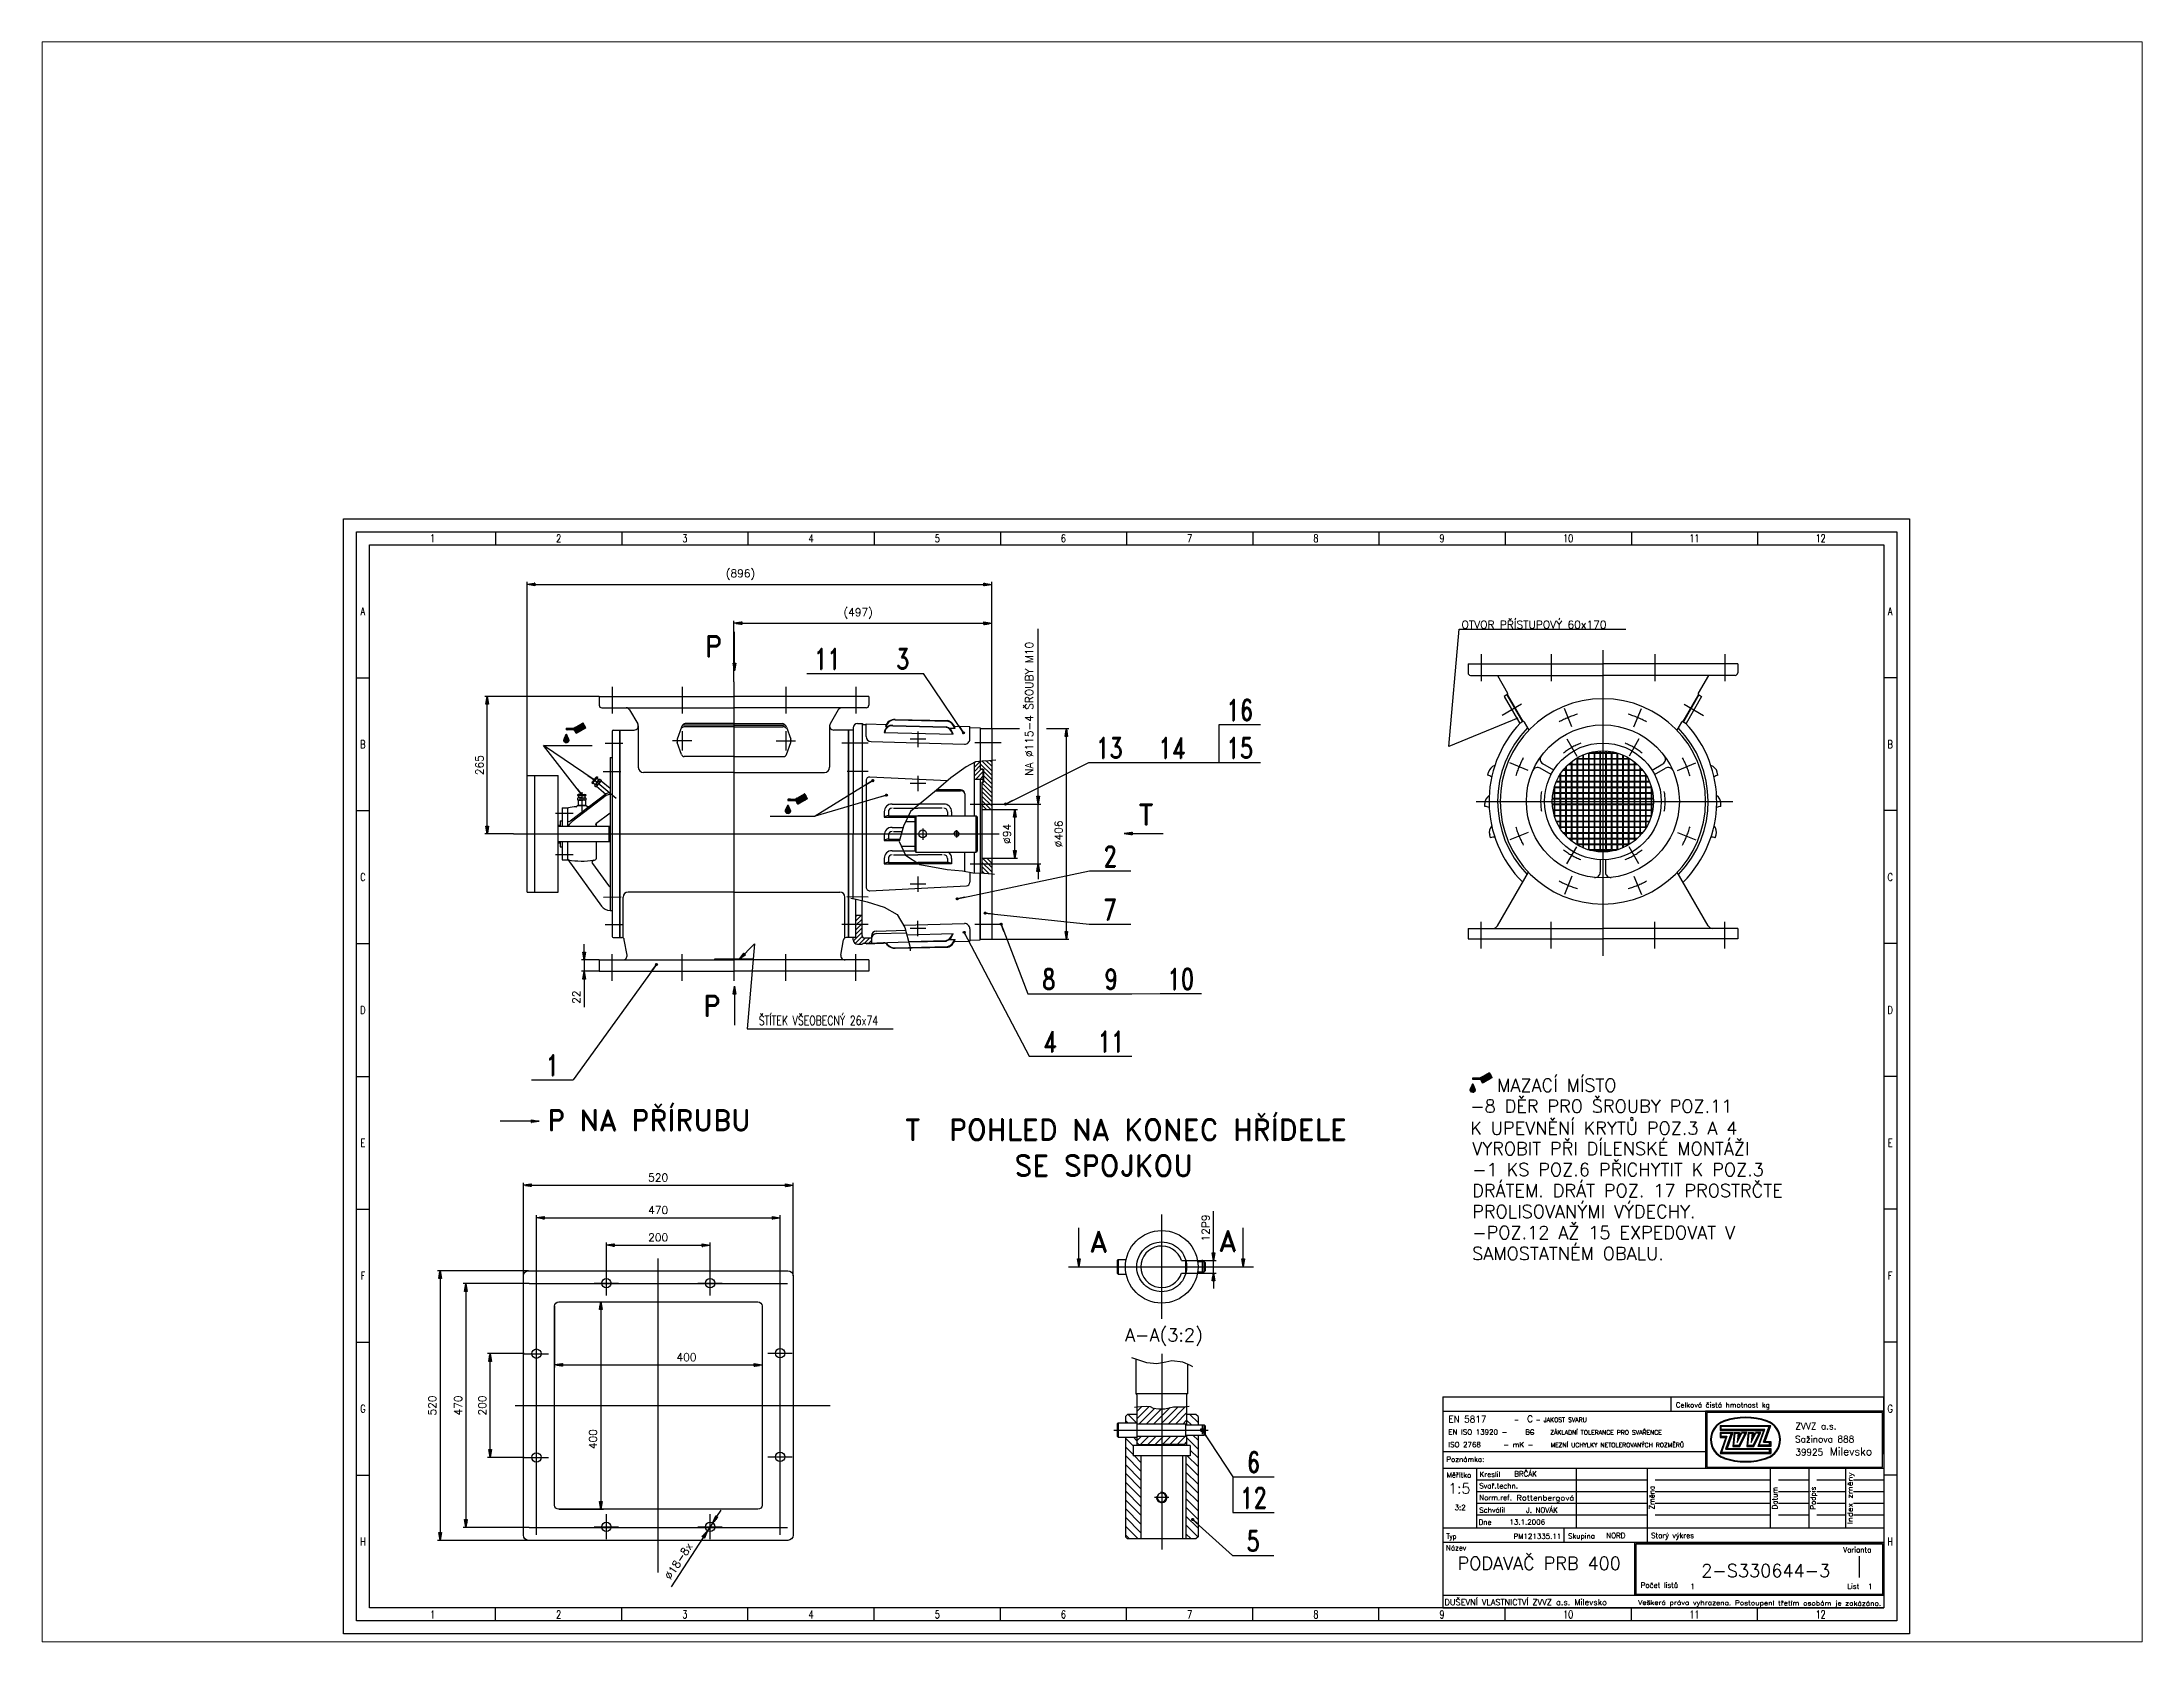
# Paper-space layout 'Rozvržení2' of a CAD drawing. Header units: millimetres. Extents: x 27 to 240, y 20 to 183.
# The model-space entities are those that its viewports show. They can reach past a viewport. Long polylines and large blocks are cut down to what shows.
import ezdxf
from ezdxf.enums import TextEntityAlignment as Align

# ---------------------------------------------------------------- set-up
doc = ezdxf.new("R2010")
doc.units = ezdxf.units.MM
doc.header["$LTSCALE"] = 5
doc.header["$PDMODE"] = 1
doc.linetypes.add('CSN_CARKOVANA', pattern=[7.5, 5, -2.5])
doc.linetypes.add('CSN_CERCHOVANA', pattern=[10.7, 5, -2.5, 0.7, -2.5])
for name, color, linetype in [('KOTY', 4, 'Continuous'), ('NEVID', 3, 'CSN_CARKOVANA'), ('OSY', 1, 'CSN_CERCHOVANA'), ('PROF_FRM1', 7, 'Continuous'), ('PROF_FRM2', 7, 'Continuous'), ('PROF_FRM3', 6, 'Continuous'), ('SILNA', 7, 'Continuous'), ('SLABA', 4, 'Continuous'), ('SRAFY', 6, 'Continuous'), ('TEXT2', 7, 'Continuous'), ('TUCNA', 2, 'Continuous'), ('ZAVIT', 4, 'Continuous')]:
    doc.layers.add(name, color=color, linetype=linetype)
doc.styles.add('MSPR_TXT', font='romans', dxfattribs={"width": 0.75})
doc.styles.add('ROMANS', font='ROMANS.SHX')
doc.styles.add('SIMPLEX', font='SIMPLEX', dxfattribs={"width": 0.75})
doc.styles.add('ZVVZ', font='romand.shx', dxfattribs={"height": 15})
doc.dimstyles.new('PROFI_CSN', dxfattribs={"dimscale": 0, "dimtxt": 3, "dimasz": 3, "dimexe": 1, "dimexo": 0, "dimgap": 1.5, "dimtad": 1, "dimlfac": -1, "dimrnd": 0.5, "dimzin": 9, "dimlunit": 6, "dimtxsty": 'ZVVZ', "dimblk": 'PRCLFILL', "dimcen": 0, "dimclrd": 256, "dimclre": 256, "dimclrt": 256, "dimadec": 1, "dimazin": 2, "dimtm": 1e-09, "dimtfac": 0.6, "dimtmove": 0, "dimatfit": 0, "dimldrblk": 'PRCLFILL', "dimfxl": 0, "dimarcsym": 0})

psp = doc.layouts.new('Rozvržení2')

msp = doc.modelspace()

# ---------------------------------------------------------------- texts
at = {"layer": 'KOTY', "attachment_point": 7}
for s, insert, char_height, style in [('OTVOR PŘÍSTUPOVÝ 60x170', (1850.986, 447.018), 15, 'ZVVZ'), ('ŠTÍTEK VŠEOBECNÝ 26x74', (496.214, -317.689), 17.5, 'MSPR_TXT')]:
    msp.add_mtext(s, dxfattribs=dict(at, insert=insert, char_height=char_height, style=style))
at = {"layer": 'TEXT2', "style": 'ZVVZ'}
for s, height, p in [('MAZACÍ MÍSTO ', 25, (1919.707, -446.129)), ('NA PŘÍRUBU', 40.4279, (149.888, -521.291)), ('T  POHLED NA KONEC HŘÍDELE ', 40.42791, (777.956, -539.611)), ('-8 DĚR PRO ŠROUBY POZ.11', 25, (1867.81, -486.605)), ('K UPEVNĚNÍ KRYTŮ POZ.3 A 4', 25, (1867.81, -529.003)), ('VYROBIT PŘI DÍLENSKÉ MONTÁŽI', 25, (1871.66, -568.318)), ('       SE SPOJKOU', 40.42791, (777.956, -609.125)), ('-1 KS POZ.6 PŘICHYTIT K POZ.3', 25, (1871.66, -608.794)), ('DRÁTEM. DRÁT POZ. 17 PROSTRČTE ', 25, (1871.66, -649.27)), ('PROLISOVANÝMI VÝDECHY.', 25, (1871.66, -689.746)), ('-POZ.12 AŽ 15 EXPEDOVAT V', 25, (1871.66, -730.223)), ('SAMOSTATNÉM OBALU.', 25, (1871.66, -770.699)), ('A-A(3:2)', 25, (1202.435, -927.718))]:
    msp.add_text(s, height=height, dxfattribs=at).set_placement(p)
at = {"layer": 'TUCNA', "style": 'ZVVZ'}
for s, p in [('P', (391.54, 392.61)), ('T', (1228.123, 68.136)), ('P', (388.488, -300.541)), ('P', (88.186, -521.113)), ('A', (1134.219, -755.025)), ('A', (1383.268, -753.63))]:
    msp.add_text(s, height=40, dxfattribs=at).set_placement(p)

# ---------------------------------------------------------------- blocks, each defined once
blk = doc.blocks.new('PROFBT006J88E6')
at = {"layer": 'PROF_FRM1'}
for p, q in [((0, 0), (0, 420)), ((0, 420), (594, 420)), ((594, 420), (594, 0)), ((594, 0), (0, 0))]:
    blk.add_line(p, q, dxfattribs=at)
at = {"layer": 'PROF_FRM3'}
for p, q in [((-5, -5), (-5, 425)), ((-5, 425), (599, 425)), ((599, 425), (599, -5)), ((5, 5), (5, 415)), ((5, 415), (589, 415)), ((53.67, 420), (53.67, 415)), ((102.33, 420), (102.33, 415)), ((151, 420), (151, 415)), ((199.67, 420), (199.67, 415)), ((248.33, 420), (248.33, 415)), ((297, 420), (297, 415)), ((345.67, 420), (345.67, 415)), ((394.33, 420), (394.33, 415)), ((443, 420), (443, 415)), ((491.67, 420), (491.67, 415)), ((540.33, 420), (540.33, 415)), ((589, 415), (589, 5)), ((0, 363.75), (5, 363.75)), ((594, 363.75), (589, 363.75)), ((0, 312.5), (5, 312.5)), ((594, 312.5), (589, 312.5)), ((0, 261.25), (5, 261.25)), ((594, 261.25), (589, 261.25)), ((0, 210), (5, 210)), ((594, 210), (589, 210)), ((0, 158.75), (5, 158.75)), ((594, 158.75), (589, 158.75)), ((0, 107.5), (5, 107.5)), ((594, 107.5), (589, 107.5)), ((0, 56.25), (5, 56.25)), ((594, 56.25), (589, 56.25)), ((589, 5), (5, 5)), ((53.67, 0), (53.67, 5)), ((102.33, 0), (102.33, 5)), ((151, 0), (151, 5)), ((199.67, 0), (199.67, 5)), ((248.33, 0), (248.33, 5)), ((297, 0), (297, 5)), ((345.67, 0), (345.67, 5)), ((394.33, 0), (394.33, 5)), ((443, 0), (443, 5)), ((491.67, 0), (491.67, 5)), ((540.33, 0), (540.33, 5)), ((599, -5), (-5, -5))]:
    blk.add_line(p, q, dxfattribs=at)
at = {"layer": 'SILNA', "color": 7}
for p, q in [((419, 86.44), (589, 86.44)), ((419, 86.44), (419, 5)), ((589, 86.44), (589, 5)), ((589, 64.37), (589, 86.44)), ((520.29, 80.94), (520.29, 58.87)), ((589, 80.94), (520.29, 80.94)), ((520.79, 80.44), (520.79, 59.37)), ((588.5, 80.44), (520.79, 80.44)), ((588.5, 59.37), (588.5, 80.44)), ((418.98, 58.87), (589, 58.87)), ((497.95, 30.37), (497.95, 58.87)), ((520.29, 58.87), (589, 58.87)), ((520.79, 59.37), (588.5, 59.37)), ((419, 35.96), (589, 35.96)), ((493.05, 30.25), (589.05, 30.25)), ((493.05, 9.75), (493.05, 30.25)), ((493.55, 29.75), (588.55, 29.75)), ((493.55, 10.25), (493.55, 29.75)), ((588.55, 29.75), (588.55, 10.25)), ((589.05, 30.25), (589.05, 9.75)), ((419, 10), (493.57, 10)), ((589.05, 9.75), (493.05, 9.75)), ((588.55, 10.25), (493.55, 10.25))]:
    blk.add_line(p, q, dxfattribs=at)
at = {"layer": 'SILNA', "color": 4}
for p, q in [((507, 80.94), (507, 86.44)), ((419, 80.94), (589, 80.94)), ((419, 65.37), (520.29, 65.37)), ((432.05, 35.87), (432.05, 58.87)), ((470.48, 35.96), (470.48, 58.77)), ((545.4, 35.87), (545.4, 58.87)), ((560.25, 35.87), (560.25, 58.87)), ((574.4, 35.87), (574.4, 58.87)), ((432.05, 54.37), (497.95, 54.37)), ((432.05, 49.87), (497.95, 49.87)), ((500.9, 54.37), (545.4, 54.37)), ((500.9, 49.87), (545.4, 49.87)), ((548.4, 54.37), (560.25, 54.37)), ((548.4, 49.87), (560.25, 49.87)), ((563.25, 54.37), (574.4, 54.37)), ((563.25, 49.87), (574.4, 49.87)), ((577.4, 54.37), (589, 54.37)), ((577.4, 49.87), (589, 49.87)), ((432.05, 45.37), (497.95, 45.37)), ((432.05, 40.87), (497.95, 40.87)), ((500.9, 45.37), (545.4, 45.37)), ((500.9, 40.87), (545.4, 40.87)), ((548.4, 45.37), (560.25, 45.37)), ((548.4, 40.87), (560.25, 40.87)), ((563.25, 45.37), (574.4, 45.37)), ((563.25, 40.87), (574.4, 40.87)), ((577.4, 45.37), (589, 45.37)), ((577.4, 40.87), (589, 40.87)), ((465.75, 30.46), (465.75, 35.96)), ((419, 30.37), (589, 30.37)), ((579.53, 24.98), (579.53, 16.78)), ((419, 5), (589, 5))]:
    blk.add_line(p, q, dxfattribs=at)
at = {"layer": 'SILNA'}
for p, q in [((525.99, 75.34), (525.99, 73.4)), ((525.99, 75.34), (545.43, 75.34)), ((525.99, 75.13), (544.78, 75.13)), ((525.99, 73.94), (543.14, 73.94)), ((525.99, 73.4), (542.73, 73.4)), ((526.2, 75.34), (526.2, 73.4)), ((540.57, 67.24), (542.73, 73.4)), ((540.98, 67.78), (543.14, 73.94)), ((542.62, 68.97), (544.78, 75.13)), ((543.27, 69.19), (545.43, 75.34)), ((525.99, 72.64), (525.99, 70.7)), ((525.99, 72.64), (530.85, 72.64)), ((525.99, 72.43), (530.2, 72.43)), ((525.99, 71.24), (528.56, 71.24)), ((525.99, 70.7), (528.15, 70.7)), ((528.15, 70.7), (525.99, 64.54)), ((526.2, 72.64), (526.2, 70.7)), ((528.56, 71.24), (526.4, 65.08)), ((526.4, 65.08), (545.43, 65.08)), ((530.2, 72.43), (528.04, 66.27)), ((528.04, 66.27), (545.43, 66.27)), ((530.85, 72.64), (528.69, 66.49)), ((528.69, 66.49), (545.43, 66.49)), ((528.69, 66.49), (545.43, 66.49)), ((531.39, 72.64), (530.85, 67.24)), ((530.85, 67.24), (533.55, 67.24)), ((531.58, 72.43), (531.12, 67.78)), ((531.12, 67.78), (533.21, 67.78)), ((531.39, 72.64), (533.44, 72.64)), ((531.58, 72.43), (532.87, 72.43)), ((532.87, 72.43), (532.51, 68.79)), ((532.51, 68.79), (534.33, 72.43)), ((533.21, 67.78), (535.53, 72.43)), ((533.44, 72.64), (533.25, 70.75)), ((533.25, 70.75), (534.19, 72.64)), ((533.55, 67.24), (536.25, 72.64)), ((536.25, 72.64), (534.19, 72.64)), ((535.53, 72.43), (534.33, 72.43)), ((536.79, 72.64), (536.25, 67.24)), ((536.25, 67.24), (538.95, 67.24)), ((536.98, 72.43), (536.52, 67.78)), ((536.52, 67.78), (538.61, 67.78)), ((536.79, 72.64), (538.84, 72.64)), ((536.98, 72.43), (538.27, 72.43)), ((538.27, 72.43), (537.91, 68.79)), ((537.91, 68.79), (539.73, 72.43)), ((538.61, 67.78), (540.93, 72.43)), ((538.65, 70.75), (539.59, 72.64)), ((538.84, 72.64), (538.65, 70.75)), ((538.95, 67.24), (541.65, 72.64)), ((541.65, 72.64), (539.59, 72.64)), ((540.93, 72.43), (539.73, 72.43)), ((545.43, 67.24), (540.57, 67.24)), ((545.43, 67.78), (540.98, 67.78)), ((542.62, 68.97), (545.43, 68.97)), ((543.27, 69.19), (545.43, 69.19)), ((544.89, 69.19), (544.89, 67.24)), ((544.89, 66.49), (544.89, 64.54)), ((545.43, 69.19), (545.43, 67.24)), ((545.43, 66.49), (545.43, 64.54)), ((545.43, 66.49), (545.43, 64.54)), ((525.99, 64.54), (545.43, 64.54))]:
    blk.add_line(p, q, dxfattribs=at)
for centre, radius, start, end in [((529.87, 69.94), 7.65, 109.20768, 250.79232), ((529.87, 69.94), 7.56, 109.20768, 250.79232), ((529.87, 69.94), 7.47, 109.20768, 250.79232), ((529.87, 69.94), 7.38, 109.20768, 250.79232), ((535.71, 53.2), 25.38, 70.79232, 109.20768), ((535.71, 53.2), 25.29, 70.79232, 109.20768), ((535.71, 53.2), 25.2, 70.79232, 109.20768), ((535.71, 53.2), 25.11, 70.79232, 109.20768), ((541.54, 69.94), 7.38, 289.20768, 70.79232), ((541.54, 69.94), 7.47, 289.20768, 70.79232), ((541.54, 69.94), 7.56, 289.20768, 70.79232), ((541.54, 69.94), 7.65, 289.20768, 70.79232), ((535.71, 86.68), 25.38, 250.79232, 289.20768), ((535.71, 86.68), 25.29, 250.79232, 289.20768), ((535.71, 86.68), 25.2, 250.79232, 289.20768), ((535.71, 86.68), 25.11, 250.79232, 289.20768)]:
    blk.add_arc(centre, radius, start, end, dxfattribs=at)
for points in [[(525.99, 75.34), (525.99, 75.13), (545.43, 75.34), (544.78, 75.13)], [(525.99, 75.34), (526.2, 75.34), (525.99, 73.4), (526.2, 73.4)], [(525.99, 73.94), (525.99, 73.4), (543.14, 73.94), (542.73, 73.4)], [(543.14, 73.94), (542.73, 73.4), (540.98, 67.78), (540.57, 67.24)], [(545.43, 75.34), (544.78, 75.13), (543.27, 69.19), (542.62, 68.97)], [(525.99, 70.7), (526.2, 70.7), (525.99, 72.64), (526.2, 72.64)], [(528.15, 70.7), (528.56, 71.24), (525.99, 70.7), (525.99, 71.24)], [(525.99, 64.54), (526.4, 65.08), (528.15, 70.7), (528.56, 71.24)], [(545.43, 64.54), (545.43, 65.08), (525.99, 64.54), (526.4, 65.08)], [(526.2, 72.64), (526.2, 72.43), (530.85, 72.64), (530.2, 72.43)], [(530.85, 72.64), (530.2, 72.43), (528.69, 66.49), (528.04, 66.27)], [(528.69, 66.49), (528.04, 66.27), (545.43, 66.49), (545.43, 66.27)], [(531.12, 67.78), (530.85, 67.24), (531.58, 72.43), (531.39, 72.64)], [(533.21, 67.78), (533.55, 67.24), (531.12, 67.78), (530.85, 67.24)], [(531.39, 72.64), (531.58, 72.43), (533.44, 72.64), (532.87, 72.43)], [(533.44, 72.64), (532.87, 72.43), (533.25, 70.75), (532.51, 68.79)], [(533.25, 70.75), (532.51, 68.79), (534.19, 72.64), (534.33, 72.43)], [(535.53, 72.43), (536.25, 72.64), (533.21, 67.78), (533.55, 67.24)], [(534.19, 72.64), (534.33, 72.43), (536.25, 72.64), (535.53, 72.43)], [(536.52, 67.78), (536.25, 67.24), (536.98, 72.43), (536.79, 72.64)], [(538.61, 67.78), (538.95, 67.24), (536.52, 67.78), (536.25, 67.24)], [(536.79, 72.64), (536.98, 72.43), (538.84, 72.64), (538.27, 72.43)], [(538.84, 72.64), (538.27, 72.43), (538.65, 70.75), (537.91, 68.79)], [(538.65, 70.75), (537.91, 68.79), (539.59, 72.64), (539.73, 72.43)], [(540.93, 72.43), (541.65, 72.64), (538.61, 67.78), (538.95, 67.24)], [(539.59, 72.64), (539.73, 72.43), (541.65, 72.64), (540.93, 72.43)], [(540.98, 67.78), (540.57, 67.24), (545.43, 67.78), (545.43, 67.24)], [(543.27, 69.19), (542.62, 68.97), (545.43, 69.19), (545.43, 68.97)], [(544.89, 69.19), (545.43, 69.19), (544.89, 67.24), (545.43, 67.24)], [(544.89, 66.49), (545.43, 66.49), (544.89, 64.54), (545.43, 64.54)]]:
    blk.add_solid(points, dxfattribs=at)
at = {"style": 'ZVVZ', "flags": 9}
for tag in ['INFO', 'INFO1', 'INFO2', 'INFO3', 'INFO4', 'INFO5', 'INFO6', 'INFO7', 'INFO8', 'INFO9']:
    blk.add_attdef(tag, (0, 0), '', height=3, dxfattribs=at)
at = {"layer": 'PROF_FRM2', "style": 'SIMPLEX', "width": 0.75}
for s, p in [('1', (29.33, 416)), ('2', (78, 416)), ('3', (126.67, 416)), ('4', (175.33, 416)), ('5', (224, 416)), ('6', (272.67, 416)), ('7', (321.33, 416)), ('8', (370, 416)), ('9', (418.67, 416)), ('10', (467.33, 416)), ('11', (516, 416)), ('12', (564.67, 416)), ('A', (2.5, 387.88)), ('A', (591.5, 387.88)), ('B', (2.5, 336.62)), ('B', (591.5, 336.62)), ('C', (2.5, 285.38)), ('C', (591.5, 285.38)), ('D', (2.5, 234.12)), ('D', (591.5, 234.12)), ('E', (2.5, 182.88)), ('E', (591.5, 182.88)), ('F', (2.5, 131.62)), ('F', (591.5, 131.62)), ('G', (2.5, 80.38)), ('G', (591.5, 80.38)), ('H', (2.5, 29.12)), ('H', (591.5, 29.12)), ('1', (29.33, 1)), ('2', (78, 1)), ('3', (126.67, 1)), ('4', (175.33, 1)), ('5', (224, 1)), ('6', (272.67, 1)), ('7', (321.33, 1)), ('8', (370, 1)), ('9', (418.67, 1)), ('10', (467.33, 1)), ('11', (516, 1)), ('12', (564.67, 1))]:
    blk.add_text(s, height=3, dxfattribs=at).set_placement(p, align=Align.CENTER)
at = {"layer": 'PROF_FRM2', "style": 'MSPR_TXT', "width": 0.75, "flags": 1}
for tag, p in [('DY', (594, 420)), ('DX', (0, 0))]:
    blk.add_attdef(tag, p, '', height=10, dxfattribs=at)
at = {"layer": 'SILNA', "color": 4, "style": 'ROMANS'}
for s, height, p in [('Celková čistá hmotnost kg', 2, (508.83, 82.29)), (' EN ISO 13920 -    - ', 2, (419.76, 71.85)), ('-     - JAKOST SVARU', 1.7, (446.43, 76.72)), ('ZÁKLADNÍ TOLERANCE PRO SVAŘENCE', 1.7, (460.43, 71.85)), (' ISO 2768     - mK - ', 2, (419.76, 66.99)), ('MEZNÍ UCHYLKY NETOLEROVANÝCH ROZMĚRŮ', 1.7, (460.53, 66.99)), ('Poznámka:', 2, (420.34, 61.34)), ('Kreslil', 2, (433.15, 55.54)), ('Svař.techn.', 2, (433.02, 51.11)), ('Schválil', 2, (433.04, 41.77)), ('Norm.ref.', 2, (433.02, 46.58)), ('Dne', 2, (432.78, 37.1)), ('Skupina', 2, (467.28, 31.77)), ('Starý výkres', 2, (499.28, 31.98)), ('Název', 2, (420.19, 27.21)), ('Varianta', 2, (573.38, 26.45)), ('Počet listů', 2, (495.28, 12.79)), ('List', 2, (574.97, 12.36))]:
    blk.add_text(s, height=height, dxfattribs=at).set_placement(p)
at = {"layer": 'SILNA', "style": 'ROMANS'}
for s, height, p in [('ZVVZ a.s.', 2.5, (554.93, 73.88)), ('Sažinova 888', 2.5, (554.79, 68.87)), ('39925', 2.5, (554.93, 63.86)), ('Milevsko', 3, (568.22, 63.86))]:
    blk.add_text(s, height=height, dxfattribs=at).set_placement(p)
at = {"layer": 'SILNA', "color": 4, "style": 'ROMANS'}
blk.add_text('Měřítko', height=2, dxfattribs=at).set_placement((425.19, 55.29), align=Align.CENTER)
at = {"layer": 'SILNA', "color": 4}
for s, height, rotation, style, width, p, p2 in [('Index změny', 2, 90, 'ROMANS', 1.051169, (577.01, 37.3), (577.01, 57.32)), ('Veškerá práva vyhrazena. Postoupení třetím osobám je zakázáno.', 1.8, 359.77109, 'SIMPLEX', 1.005056, (494.31, 6.23), (588.04, 5.85))]:
    blk.add_text(s, height=height, rotation=rotation, dxfattribs=dict(at, style=style, width=width)).set_placement(p, p2, align=Align.FIT)
at = {"layer": 'SILNA', "color": 4, "style": 'ROMANS'}
for s, p in [('Změna', (499.56, 47.58)), ('Datum', (546.98, 47.36)), ('Podpis', (562.02, 47.36))]:
    blk.add_text(s, height=2, rotation=90, dxfattribs=at).set_placement(p, align=Align.MIDDLE)
at = {"layer": 'SILNA', "color": 4, "style": 'MSPR_TXT', "width": 0.75}
blk.add_text('Typ', height=2, dxfattribs=at).set_placement((420.37, 31.67))
at = {"layer": 'SILNA', "color": 7, "style": 'ROMANS'}
blk.add_text('DUŠEVNÍ VLASTNICTVÍ ZVVZ a.s. Milevsko', height=2.3, dxfattribs=at).set_placement((419.64, 6.06))
at = {"layer": 'SILNA', "color": 4, "style": 'ROMANS'}
for tag, p, height in [('BLATT5', (555.26, 82.11), 3), ('NORMAS', (421.11, 76.59), 2.5), ('POZN', (439.84, 61.31), 2), ('BLATT9A', (443.79, 55.7), 2), ('BLATT8A', (444.68, 37.14), 2), ('SKP', (479.28, 31.96), 2), ('STARY', (520.58, 31.66), 2)]:
    blk.add_attdef(tag, p, '', height=height, dxfattribs=at)
at = {"layer": 'SILNA', "color": 4, "style": 'ROMANS', "flags": 8}
for tag, height, p in [('BG', 2, (452.54, 71.85)), ('D', 2.5, (452.61, 76.7))]:
    blk.add_attdef(tag, text='', height=height, dxfattribs=at).set_placement(p, align=Align.CENTER)
at = {"layer": 'SILNA', "color": 7, "style": 'ROMANS'}
for tag, height, p in [('BLATT4', 4, (425.33, 49.1)), ('BLATT10A', 5, (456.11, 19.71)), ('BLAT10B', 5, (454.34, 11.96)), ('BLATT12', 5, (543.51, 16.88))]:
    blk.add_attdef(tag, text='', height=height, dxfattribs=at).set_placement(p, align=Align.CENTER)
at = {"layer": 'SILNA', "color": 4, "style": 'ROMANS'}
blk.add_attdef('TECHN', (449.17, 51.17), '', height=2, rotation=0.0172, dxfattribs=at)
for tag, height, p in [('VEDL', 2, (425.66, 42.76)), ('V', 3, (584.05, 18.45))]:
    blk.add_attdef(tag, text='', height=height, dxfattribs=at).set_placement(p, align=Align.CENTER)
at = {"layer": 'SILNA', "color": 4, "style": 'ROMANS', "width": 1.065921, "flags": 8}
blk.add_attdef('NORM', text='', height=2, rotation=359.84008, dxfattribs=at).set_placement((447.35, 46.5), (469.68, 46.43), align=Align.FIT)
at = {"layer": 'SILNA', "color": 4, "style": 'ROMANS'}
blk.add_attdef('PREZ', text='', height=2, dxfattribs=at).set_placement((457.25, 43.08), align=Align.MIDDLE)
blk.add_attdef('TYP', text='', height=2, dxfattribs=at).set_placement((464.66, 31.66), align=Align.RIGHT)
at = {"layer": 'SILNA', "color": 4, "style": 'ROMANS', "flags": 8}
for tag, p in [('L', (514.45, 12.3)), ('L1', (582.96, 12.3))]:
    blk.add_attdef(tag, p, '', height=2, dxfattribs=at)
blk = doc.blocks.new('PRCLFILL')
at = {"ltscale": 20}
for p, q in [((-1, 0.17), (0, 0)), ((-1, -0.17), (-1, 0.17)), ((0, 0), (-1, -0.17))]:
    blk.add_line(p, q, dxfattribs=at)
at = {"color": 0, "ltscale": 20}
for p, q in [((-1, 0.15), (-0.87, 0.15)), ((-1, 0.1), (-0.57, 0.1)), ((-1, 0.05), (-0.27, 0.05)), ((-1, 0), (-0.03, 0)), ((-1, -0.05), (-0.33, -0.05)), ((-1, -0.1), (-0.63, -0.1)), ((-1, -0.15), (-0.93, -0.15))]:
    blk.add_line(p, q, dxfattribs=at)
blk = doc.blocks.new('*D5')
at = {"layer": 'Defpoints', "color": 0}
for p in [(562.4, -626.7), (42.4, -801.3), (562.4, -801.3)]:
    blk.add_point(p, dxfattribs=at)
at = {"layer": 'KOTY', "lineweight": -2}
for p, q in [((42.4, -801.3), (42.4, -621.7)), ((57.4, -626.7), (547.4, -626.7)), ((562.4, -801.3), (562.4, -621.7))]:
    blk.add_line(p, q, dxfattribs=at)
at = {"layer": 'KOTY', "lineweight": -2, "xscale": 15, "yscale": 15, "zscale": 15, "rotation": 180}
blk.add_blockref('PRCLFILL', (42.4, -626.7), dxfattribs=at)
at = {"layer": 'KOTY', "lineweight": -2, "xscale": 15, "yscale": 15, "zscale": 15}
blk.add_blockref('PRCLFILL', (562.4, -626.7), dxfattribs=at)
at = {"layer": 'KOTY', "insert": (302.4, -611.7), "char_height": 15, "attachment_point": 5, "style": 'ZVVZ'}
blk.add_mtext('520', dxfattribs=at)
blk = doc.blocks.new('*D6')
at = {"layer": 'Defpoints', "color": 0}
for p in [(537.4, -689.5), (67.4, -802.2), (537.4, -802.2)]:
    blk.add_point(p, dxfattribs=at)
at = {"layer": 'KOTY', "lineweight": -2}
for p, q in [((67.4, -802.2), (67.4, -684.5)), ((537.4, -802.2), (537.4, -684.5)), ((82.4, -689.5), (522.4, -689.5))]:
    blk.add_line(p, q, dxfattribs=at)
at = {"layer": 'KOTY', "lineweight": -2, "xscale": 15, "yscale": 15, "zscale": 15, "rotation": 180}
blk.add_blockref('PRCLFILL', (67.4, -689.5), dxfattribs=at)
at = {"layer": 'KOTY', "lineweight": -2, "xscale": 15, "yscale": 15, "zscale": 15}
blk.add_blockref('PRCLFILL', (537.4, -689.5), dxfattribs=at)
at = {"layer": 'KOTY', "insert": (302.4, -674.5), "char_height": 15, "attachment_point": 5, "style": 'ZVVZ'}
blk.add_mtext('470', dxfattribs=at)
blk = doc.blocks.new('*D7')
at = {"layer": 'Defpoints', "color": 0}
for p in [(402.2, -742.2), (202.2, -790.7), (402.2, -791.3)]:
    blk.add_point(p, dxfattribs=at)
at = {"layer": 'KOTY', "lineweight": -2}
for p, q in [((202.2, -790.7), (202.2, -737.2)), ((217.2, -742.2), (387.2, -742.2)), ((402.2, -791.3), (402.2, -737.2))]:
    blk.add_line(p, q, dxfattribs=at)
at = {"layer": 'KOTY', "lineweight": -2, "xscale": 15, "yscale": 15, "zscale": 15, "rotation": 180}
blk.add_blockref('PRCLFILL', (202.2, -742.2), dxfattribs=at)
at = {"layer": 'KOTY', "lineweight": -2, "xscale": 15, "yscale": 15, "zscale": 15}
blk.add_blockref('PRCLFILL', (402.2, -742.2), dxfattribs=at)
at = {"layer": 'KOTY', "insert": (302.2, -727.2), "char_height": 15, "attachment_point": 5, "style": 'ZVVZ'}
blk.add_mtext('200', dxfattribs=at)
blk = doc.blocks.new('*D8')
at = {"layer": 'Defpoints', "color": 0}
for p in [(52.4, -791.3), (-118.5, -1311.3), (52.4, -1311.3)]:
    blk.add_point(p, dxfattribs=at)
at = {"layer": 'KOTY', "lineweight": -2}
for p, q in [((52.4, -791.3), (-123.5, -791.3)), ((-118.5, -806.3), (-118.5, -1296.3)), ((52.4, -1311.3), (-123.5, -1311.3))]:
    blk.add_line(p, q, dxfattribs=at)
at = {"layer": 'KOTY', "lineweight": -2, "xscale": 15, "yscale": 15, "zscale": 15}
for p, rotation in [((-118.5, -791.3), 90), ((-118.5, -1311.3), 270)]:
    blk.add_blockref('PRCLFILL', p, dxfattribs=dict(at, rotation=rotation))
at = {"layer": 'KOTY', "insert": (-133.5, -1051.3), "char_height": 15, "attachment_point": 5, "rotation": 90, "style": 'ZVVZ'}
blk.add_mtext('520', dxfattribs=at)
blk = doc.blocks.new('*D9')
at = {"layer": 'Defpoints', "color": 0}
for p in [(53.2, -816.3), (-68.6, -1286.3), (53.2, -1286.3)]:
    blk.add_point(p, dxfattribs=at)
at = {"layer": 'KOTY', "lineweight": -2}
for p, q in [((53.2, -816.3), (-73.6, -816.3)), ((-68.6, -831.3), (-68.6, -1271.3)), ((53.2, -1286.3), (-73.6, -1286.3))]:
    blk.add_line(p, q, dxfattribs=at)
at = {"layer": 'KOTY', "lineweight": -2, "xscale": 15, "yscale": 15, "zscale": 15}
for p, rotation in [((-68.6, -816.3), 90), ((-68.6, -1286.3), 270)]:
    blk.add_blockref('PRCLFILL', p, dxfattribs=dict(at, rotation=rotation))
at = {"layer": 'KOTY', "insert": (-83.6, -1051.3), "char_height": 15, "attachment_point": 5, "rotation": 90, "style": 'ZVVZ'}
blk.add_mtext('470', dxfattribs=at)
blk = doc.blocks.new('*D10')
at = {"layer": 'Defpoints', "color": 0}
for p in [(-22.1, -951.3), (43.8, -951.3), (43.8, -1151.3)]:
    blk.add_point(p, dxfattribs=at)
at = {"layer": 'KOTY', "lineweight": -2}
for p, q in [((43.8, -951.3), (-27.1, -951.3)), ((-22.1, -1136.3), (-22.1, -966.3)), ((43.8, -1151.3), (-27.1, -1151.3))]:
    blk.add_line(p, q, dxfattribs=at)
at = {"layer": 'KOTY', "lineweight": -2, "xscale": 15, "yscale": 15, "zscale": 15}
for p, rotation in [((-22.1, -951.3), 90), ((-22.1, -1151.3), 270)]:
    blk.add_blockref('PRCLFILL', p, dxfattribs=dict(at, rotation=rotation))
at = {"layer": 'KOTY', "insert": (-37.1, -1051.3), "char_height": 15, "attachment_point": 5, "rotation": 90, "style": 'ZVVZ'}
blk.add_mtext('200', dxfattribs=at)
blk = doc.blocks.new('*D11')
at = {"layer": 'Defpoints', "color": 0}
for p in [(102.4, -859.3), (502.4, -859.3), (502.4, -973.1)]:
    blk.add_point(p, dxfattribs=at)
at = {"layer": 'KOTY', "lineweight": -2}
for p, q in [((102.4, -859.3), (102.4, -978.1)), ((502.4, -859.3), (502.4, -978.1)), ((117.4, -973.1), (487.4, -973.1))]:
    blk.add_line(p, q, dxfattribs=at)
at = {"layer": 'KOTY', "lineweight": -2, "xscale": 15, "yscale": 15, "zscale": 15, "rotation": 180}
blk.add_blockref('PRCLFILL', (102.4, -973.1), dxfattribs=at)
at = {"layer": 'KOTY', "lineweight": -2, "xscale": 15, "yscale": 15, "zscale": 15}
blk.add_blockref('PRCLFILL', (502.4, -973.1), dxfattribs=at)
at = {"layer": 'KOTY', "insert": (356.7, -958.1), "char_height": 15, "attachment_point": 5, "style": 'ZVVZ'}
blk.add_mtext('400', dxfattribs=at)
blk = doc.blocks.new('*D12')
at = {"layer": 'Defpoints', "color": 0}
for p in [(110.4, -851.3), (110.4, -1251.3), (191.4, -1251.3)]:
    blk.add_point(p, dxfattribs=at)
at = {"layer": 'KOTY', "lineweight": -2}
for p, q in [((110.4, -851.3), (196.4, -851.3)), ((191.4, -866.3), (191.4, -1236.3)), ((110.4, -1251.3), (196.4, -1251.3))]:
    blk.add_line(p, q, dxfattribs=at)
at = {"layer": 'KOTY', "lineweight": -2, "xscale": 15, "yscale": 15, "zscale": 15}
for p, rotation in [((191.4, -851.3), 90), ((191.4, -1251.3), 270)]:
    blk.add_blockref('PRCLFILL', p, dxfattribs=dict(at, rotation=rotation))
at = {"layer": 'KOTY', "insert": (176.4, -1115.9), "char_height": 15, "attachment_point": 5, "rotation": 90, "style": 'ZVVZ'}
blk.add_mtext('400', dxfattribs=at)
blk = doc.blocks.new('*D13')
at = {"layer": 'Defpoints', "color": 0}
for p in [(397.3, -1293), (407.1, -1277.9)]:
    blk.add_point(p, dxfattribs=at)
at = {"layer": 'KOTY', "lineweight": -2}
for p, q in [((415.3, -1265.3), (423.5, -1252.8)), ((407.1, -1277.9), (397.3, -1293)), ((389.1, -1305.5), (327, -1400.7))]:
    blk.add_line(p, q, dxfattribs=at)
at = {"layer": 'KOTY', "lineweight": -2, "xscale": 15, "yscale": 15, "zscale": 15}
for p, rotation in [((397.3, -1293), 56.87836748195596), ((407.1, -1277.9), 236.8783674819559)]:
    blk.add_blockref('PRCLFILL', p, dxfattribs=dict(at, rotation=rotation))
at = {"layer": 'KOTY', "insert": (341.4, -1351.2), "char_height": 15, "attachment_point": 5, "rotation": 56.8784, "style": 'ZVVZ'}
blk.add_mtext('%%c18-8x', dxfattribs=at)
blk = doc.blocks.new('*D14')
at = {"layer": 'Defpoints', "color": 0}
for p in [(-27.4, 316), (188.3, 316), (23.2, 51)]:
    blk.add_point(p, dxfattribs=at)
at = {"layer": 'KOTY', "lineweight": -2}
for p, q in [((188.3, 316), (-32.4, 316)), ((-27.4, 66), (-27.4, 301)), ((23.2, 51), (-32.4, 51))]:
    blk.add_line(p, q, dxfattribs=at)
at = {"layer": 'KOTY', "lineweight": -2, "xscale": 15, "yscale": 15, "zscale": 15}
for p, rotation in [((-27.4, 316), 90), ((-27.4, 51), 270)]:
    blk.add_blockref('PRCLFILL', p, dxfattribs=dict(at, rotation=rotation))
at = {"layer": 'KOTY', "insert": (-42.4, 183.5), "char_height": 15, "attachment_point": 5, "rotation": 90, "style": 'ZVVZ'}
blk.add_mtext('265', dxfattribs=at)
blk = doc.blocks.new('*D15')
at = {"layer": 'Defpoints', "color": 0}
for p in [(945.3, 531.9), (945.3, 254), (49.3, 163.5)]:
    blk.add_point(p, dxfattribs=at)
at = {"layer": 'KOTY', "lineweight": -2}
for p, q in [((49.3, 163.5), (49.3, 536.9)), ((64.3, 531.9), (930.3, 531.9)), ((945.3, 254), (945.3, 536.9))]:
    blk.add_line(p, q, dxfattribs=at)
at = {"layer": 'KOTY', "lineweight": -2, "xscale": 15, "yscale": 15, "zscale": 15, "rotation": 180}
blk.add_blockref('PRCLFILL', (49.3, 531.9), dxfattribs=at)
at = {"layer": 'KOTY', "lineweight": -2, "xscale": 15, "yscale": 15, "zscale": 15}
blk.add_blockref('PRCLFILL', (945.3, 531.9), dxfattribs=at)
at = {"layer": 'KOTY', "insert": (460.8, 550.8), "char_height": 15, "attachment_point": 5, "style": 'ZVVZ'}
blk.add_mtext('(896)', dxfattribs=at)
blk = doc.blocks.new('*D16')
at = {"layer": 'Defpoints', "color": 0}
for p in [(945.3, 457), (448.3, 344), (945.3, 254)]:
    blk.add_point(p, dxfattribs=at)
at = {"layer": 'KOTY', "lineweight": -2}
for p, q in [((448.3, 344), (448.3, 462)), ((463.3, 457), (930.3, 457)), ((945.3, 254), (945.3, 462))]:
    blk.add_line(p, q, dxfattribs=at)
at = {"layer": 'KOTY', "lineweight": -2, "xscale": 15, "yscale": 15, "zscale": 15, "rotation": 180}
blk.add_blockref('PRCLFILL', (448.3, 457), dxfattribs=at)
at = {"layer": 'KOTY', "lineweight": -2, "xscale": 15, "yscale": 15, "zscale": 15}
blk.add_blockref('PRCLFILL', (945.3, 457), dxfattribs=at)
at = {"layer": 'KOTY', "insert": (687.8, 475.9), "char_height": 15, "attachment_point": 5, "style": 'ZVVZ'}
blk.add_mtext('(497)', dxfattribs=at)
blk = doc.blocks.new('*D17')
at = {"layer": 'Defpoints', "color": 0}
for p in [(945.3, 98), (989.9, 98), (945.3, 4)]:
    blk.add_point(p, dxfattribs=at)
at = {"layer": 'KOTY', "lineweight": -2}
for p, q in [((945.3, 98), (994.9, 98)), ((989.9, 19), (989.9, 83)), ((945.3, 4), (994.9, 4))]:
    blk.add_line(p, q, dxfattribs=at)
at = {"layer": 'KOTY', "lineweight": -2, "xscale": 15, "yscale": 15, "zscale": 15}
for p, rotation in [((989.9, 98), 90), ((989.9, 4), 270)]:
    blk.add_blockref('PRCLFILL', p, dxfattribs=dict(at, rotation=rotation))
at = {"layer": 'KOTY', "insert": (974.9, 51), "char_height": 15, "attachment_point": 5, "rotation": 90, "style": 'ZVVZ'}
blk.add_mtext('%%c94', dxfattribs=at)
blk = doc.blocks.new('*D18')
at = {"layer": 'Defpoints', "color": 0}
for p in [(971.7, 108.5), (1034.7, 108.5), (971.7, -6.5)]:
    blk.add_point(p, dxfattribs=at)
at = {"layer": 'KOTY', "lineweight": -2}
for p, q in [((1034.7, 123.5), (1034.7, 446.4)), ((971.7, 108.5), (1039.7, 108.5)), ((1034.7, -6.5), (1034.7, 108.5)), ((971.7, -6.5), (1039.7, -6.5)), ((1034.7, -21.5), (1034.7, -36.5))]:
    blk.add_line(p, q, dxfattribs=at)
at = {"layer": 'KOTY', "lineweight": -2, "xscale": 15, "yscale": 15, "zscale": 15}
for p, rotation in [((1034.7, 108.5), 270), ((1034.7, -6.5), 90)]:
    blk.add_blockref('PRCLFILL', p, dxfattribs=dict(at, rotation=rotation))
at = {"layer": 'KOTY', "insert": (1017.6, 292.4), "char_height": 15, "attachment_point": 5, "rotation": 90, "style": 'ZVVZ'}
blk.add_mtext('NA %%c115-4 ŠROUBY M10', dxfattribs=at)
blk = doc.blocks.new('*D19')
at = {"layer": 'Defpoints', "color": 0}
for p in [(1086.3, 254), (1089.2, 254), (945.3, -152)]:
    blk.add_point(p, dxfattribs=at)
at = {"layer": 'KOTY', "lineweight": -2}
for p, q in [((1086.3, 254), (1094.2, 254)), ((1089.2, -137), (1089.2, 239)), ((945.3, -152), (1094.2, -152))]:
    blk.add_line(p, q, dxfattribs=at)
at = {"layer": 'KOTY', "lineweight": -2, "xscale": 15, "yscale": 15, "zscale": 15}
for p, rotation in [((1089.2, 254), 90), ((1089.2, -152), 270)]:
    blk.add_blockref('PRCLFILL', p, dxfattribs=dict(at, rotation=rotation))
at = {"layer": 'KOTY', "insert": (1074.2, 51), "char_height": 15, "attachment_point": 5, "rotation": 90, "style": 'ZVVZ'}
blk.add_mtext('%%c406', dxfattribs=at)
blk = doc.blocks.new('*D20')
at = {"layer": 'Defpoints', "color": 0}
for p in [(159.4, -192), (188.3, -192), (188.3, -214)]:
    blk.add_point(p, dxfattribs=at)
at = {"layer": 'KOTY', "lineweight": -2}
for p, q in [((188.3, -192), (154.4, -192)), ((159.4, -177), (159.4, -162)), ((159.4, -192), (159.4, -214)), ((188.3, -214), (154.4, -214)), ((159.4, -229), (159.4, -283.3))]:
    blk.add_line(p, q, dxfattribs=at)
at = {"layer": 'KOTY', "lineweight": -2, "xscale": 15, "yscale": 15, "zscale": 15}
for p, rotation in [((159.4, -192), 270), ((159.4, -214), 90)]:
    blk.add_blockref('PRCLFILL', p, dxfattribs=dict(at, rotation=rotation))
at = {"layer": 'KOTY', "insert": (144.4, -263.6), "char_height": 15, "attachment_point": 5, "rotation": 90, "style": 'ZVVZ'}
blk.add_mtext('22', dxfattribs=at)
blk = doc.blocks.new('ballflag')
blk.add_line((0, 0), (2, 0))
at = {"style": 'SIMPLEX', "width": 0.75}
blk.add_attdef('ATR1', text='', height=1, dxfattribs=at).set_placement((1, 0.2), align=Align.CENTER)
blk = doc.blocks.new('PROFBALL0084W3H6', base_point=(16, 0))
at = {"layer": 'TUCNA'}
ref = blk.add_blockref('ballflag', (0, 0), dxfattribs=dict(at, xscale=8, yscale=8, zscale=8))
ref.add_attrib('ATR1', '1', dxfattribs={"layer": '0', "height": 8, "style": 'ZVVZ', "width": 0.75}).set_placement((8.02, 1.63), align=Align.CENTER)
blk = doc.blocks.new('P-DOT')
blk.add_line((-1, 0), (0, 0))
at = {"color": 0}
for p, q in [((-0.12, 0.04), (0.12, 0.04)), ((-0.12, 0), (0.12, 0)), ((-0.1, 0.08), (0.1, 0.08)), ((-0.04, 0.12), (0.04, 0.12)), ((-0.12, -0.04), (0.12, -0.04)), ((-0.1, -0.08), (0.1, -0.08)), ((-0.04, -0.12), (0.04, -0.12))]:
    blk.add_line(p, q, dxfattribs=at)
blk.add_circle((0, 0), 0.125)
blk = doc.blocks.new('PROFBALL001SPU76')
at = {"layer": 'TUCNA'}
ref = blk.add_blockref('ballflag', (0, 0), dxfattribs=dict(at, xscale=8, yscale=8, zscale=8))
ref.add_attrib('ATR1', '4', dxfattribs={"layer": '0', "height": 8, "style": 'ZVVZ', "width": 0.75}).set_placement((8.02, 1.63), align=Align.CENTER)
blk = doc.blocks.new('PROFBALL001T9P46')
at = {"layer": 'TUCNA'}
ref = blk.add_blockref('ballflag', (0, 0), dxfattribs=dict(at, xscale=8, yscale=8, zscale=8))
ref.add_attrib('ATR1', '11', dxfattribs={"layer": '0', "height": 8, "style": 'ZVVZ', "width": 0.75}).set_placement((8.02, 1.63), align=Align.CENTER)
blk = doc.blocks.new('PROFBALL001U4BJ6')
at = {"layer": 'TUCNA'}
ref = blk.add_blockref('ballflag', (0, 0), dxfattribs=dict(at, xscale=8, yscale=8, zscale=8))
ref.add_attrib('ATR1', '8', dxfattribs={"layer": '0', "height": 8, "style": 'ZVVZ', "width": 0.75}).set_placement((8.02, 1.63), align=Align.CENTER)
blk = doc.blocks.new('PROFBALL001UEOL6')
at = {"layer": 'TUCNA'}
ref = blk.add_blockref('ballflag', (0, 0), dxfattribs=dict(at, xscale=8, yscale=8, zscale=8))
ref.add_attrib('ATR1', '9', dxfattribs={"layer": '0', "height": 8, "style": 'ZVVZ', "width": 0.75}).set_placement((8.02, 1.63), align=Align.CENTER)
blk = doc.blocks.new('PROFBALL001UU8A6')
at = {"layer": 'TUCNA'}
ref = blk.add_blockref('ballflag', (0, 0), dxfattribs=dict(at, xscale=8, yscale=8, zscale=8))
ref.add_attrib('ATR1', '10', dxfattribs={"layer": '0', "height": 8, "style": 'ZVVZ', "width": 0.75}).set_placement((8.02, 1.63), align=Align.CENTER)
blk = doc.blocks.new('PROFBALL001WPZC6')
at = {"layer": 'TUCNA'}
ref = blk.add_blockref('ballflag', (0, 0), dxfattribs=dict(at, xscale=8, yscale=8, zscale=8))
ref.add_attrib('ATR1', '2', dxfattribs={"layer": '0', "height": 8, "style": 'ZVVZ', "width": 0.75}).set_placement((8.02, 1.63), align=Align.CENTER)
blk = doc.blocks.new('PROFBALL000911J6')
at = {"layer": 'TUCNA'}
ref = blk.add_blockref('ballflag', (0, 0), dxfattribs=dict(at, xscale=8, yscale=8, zscale=8))
ref.add_attrib('ATR1', '13', dxfattribs={"layer": '0', "height": 8, "style": 'ZVVZ', "width": 0.75}).set_placement((8.02, 1.63), align=Align.CENTER)
blk = doc.blocks.new('PROFBALL0009FRR6')
at = {"layer": 'TUCNA'}
ref = blk.add_blockref('ballflag', (0, 0), dxfattribs=dict(at, xscale=8, yscale=8, zscale=8))
ref.add_attrib('ATR1', '14', dxfattribs={"layer": '0', "height": 8, "style": 'ZVVZ', "width": 0.75}).set_placement((8.02, 1.63), align=Align.CENTER)
blk = doc.blocks.new('PROFBALL0009PUH6')
at = {"layer": 'TUCNA'}
ref = blk.add_blockref('ballflag', (0, 0), dxfattribs=dict(at, xscale=8, yscale=8, zscale=8))
ref.add_attrib('ATR1', '15', dxfattribs={"layer": '0', "height": 8, "style": 'ZVVZ', "width": 0.75}).set_placement((8.02, 1.63), align=Align.CENTER)
blk = doc.blocks.new('PROFBALL0009V9S6')
at = {"layer": 'TUCNA'}
ref = blk.add_blockref('ballflag', (0, 0), dxfattribs=dict(at, xscale=8, yscale=8, zscale=8))
ref.add_attrib('ATR1', '16', dxfattribs={"layer": '0', "height": 8, "style": 'ZVVZ', "width": 0.75}).set_placement((8.02, 1.63), align=Align.CENTER)
blk = doc.blocks.new('PROFBALL000B88V6', base_point=(16, 0))
at = {"layer": 'TUCNA'}
ref = blk.add_blockref('ballflag', (0, 0), dxfattribs=dict(at, xscale=8, yscale=8, zscale=8))
ref.add_attrib('ATR1', '3', dxfattribs={"layer": '0', "height": 8, "style": 'ZVVZ', "width": 0.75}).set_placement((8.02, 1.63), align=Align.CENTER)
blk = doc.blocks.new('PROFBALL000BIEO6', base_point=(16, 0))
at = {"layer": 'TUCNA'}
ref = blk.add_blockref('ballflag', (0, 0), dxfattribs=dict(at, xscale=8, yscale=8, zscale=8))
ref.add_attrib('ATR1', '11', dxfattribs={"layer": '0', "height": 8, "style": 'ZVVZ', "width": 0.75}).set_placement((8.02, 1.63), align=Align.CENTER)
blk = doc.blocks.new('PROFBALL0019C0J6')
at = {"layer": 'TUCNA'}
ref = blk.add_blockref('ballflag', (0, 0), dxfattribs=dict(at, xscale=8, yscale=8, zscale=8))
ref.add_attrib('ATR1', '5', dxfattribs={"layer": '0', "height": 8, "style": 'ZVVZ', "width": 0.75}).set_placement((8.02, 1.63), align=Align.CENTER)
blk = doc.blocks.new('PROFBALL001BXQ96')
at = {"layer": 'TUCNA'}
ref = blk.add_blockref('ballflag', (0, 0), dxfattribs=dict(at, xscale=8, yscale=8, zscale=8))
ref.add_attrib('ATR1', '6', dxfattribs={"layer": '0', "height": 8, "style": 'ZVVZ', "width": 0.75}).set_placement((8.02, 1.63), align=Align.CENTER)
blk = doc.blocks.new('PROFBALL001C92D6')
at = {"layer": 'TUCNA'}
ref = blk.add_blockref('ballflag', (0, 0), dxfattribs=dict(at, xscale=8, yscale=8, zscale=8))
ref.add_attrib('ATR1', '12', dxfattribs={"layer": '0', "height": 8, "style": 'ZVVZ', "width": 0.75}).set_placement((8.02, 1.63), align=Align.CENTER)
blk = doc.blocks.new('*D57')
at = {"layer": 'Defpoints', "color": 0}
for p in [(1319.7, -771.8), (1319.7, -795.8), (1372.8, -795.8)]:
    blk.add_point(p, dxfattribs=at)
at = {"layer": 'KOTY', "lineweight": -2}
for p, q in [((1372.8, -756.8), (1372.8, -676.8)), ((1319.7, -771.8), (1377.8, -771.8)), ((1319.7, -795.8), (1377.8, -795.8)), ((1372.8, -795.8), (1372.8, -771.8)), ((1372.8, -810.8), (1372.8, -825.8))]:
    blk.add_line(p, q, dxfattribs=at)
at = {"layer": 'KOTY', "lineweight": -2, "xscale": 15, "yscale": 15, "zscale": 15}
for p, rotation in [((1372.8, -771.8), 270), ((1372.8, -795.8), 90)]:
    blk.add_blockref('PRCLFILL', p, dxfattribs=dict(at, rotation=rotation))
at = {"layer": 'KOTY', "insert": (1357.8, -709.3), "char_height": 15, "attachment_point": 5, "rotation": 90, "style": 'ZVVZ'}
blk.add_mtext('12P9', dxfattribs=at)
blk = doc.blocks.new('PROFBALL003C0AB6')
at = {"layer": 'TUCNA'}
ref = blk.add_blockref('ballflag', (0, 0), dxfattribs=dict(at, xscale=8, yscale=8, zscale=8))
ref.add_attrib('ATR1', '7', dxfattribs={"layer": '0', "height": 8, "style": 'ZVVZ', "width": 0.75}).set_placement((8.02, 1.63), align=Align.CENTER)

# ---------------------------------------------------------------- dimensions: what is measured, and where the dimension line sits
at = {"layer": 'KOTY'}
for base, p1, text, picture, middle in [((945.297, 531.893), (49.297, 163.515), '(896)', '*D15', (460.827, 531.893)), ((945.297, 456.977), (448.297, 343.953), '(497)', '*D16', (687.803, 456.977))]:
    dim = msp.add_linear_dim(base=base, p1=p1, p2=(945.297, 254.015), text=text, dimstyle='PROFI_CSN', override={"dimscale": 5, "dimlfac": 1, "dimlunit": 2}, dxfattribs=at)
    dim.commit()
    dim.dimension.update_dxf_attribs({"geometry": picture, "text_midpoint": middle, "dimtype": 160})
for base, p1, p2, text, override, picture, middle in [((1034.722, 108.515), (971.739, -6.485), (971.739, 108.515), 'NA %%c115-4 ŠROUBY M10', {"dimscale": 5, "dimlfac": 1, "dimlunit": 2}, '*D18', (1017.579, 292.444)), ((1089.16, 254.015), (945.297, -151.985), (1086.315, 254.015), '%%c<>', {"dimscale": 5, "dimlfac": 1, "dimlunit": 2, "dimpost": '<>'}, '*D19', (1074.16, 51.015)), ((989.872, 98.015), (945.297, 4.015), (945.297, 98.015), '%%c<>', {"dimscale": 5, "dimlfac": 1, "dimlunit": 2, "dimpost": '<>'}, '*D17', (974.872, 51.015))]:
    dim = msp.add_linear_dim(base=base, p1=p1, p2=p2, angle=90, text=text, dimstyle='PROFI_CSN', override=override, dxfattribs=at)
    dim.commit()
    dim.dimension.update_dxf_attribs({"geometry": picture, "text_midpoint": middle})
for base, p1, p2, picture, middle in [((-27.404, 316.015), (23.158, 51.015), (188.297, 316.015), '*D14', (-42.404, 183.515)), ((-118.51, -1311.332), (52.38, -791.332), (52.38, -1311.332), '*D8', (-133.51, -1051.332)), ((-68.584, -1286.332), (53.228, -816.332), (53.228, -1286.332), '*D9', (-83.584, -1051.332)), ((-22.101, -951.332), (43.822, -1151.332), (43.822, -951.332), '*D10', (-37.101, -1051.332))]:
    dim = msp.add_linear_dim(base=base, p1=p1, p2=p2, angle=90, dimstyle='PROFI_CSN', override={"dimscale": 5, "dimlfac": 1, "dimlunit": 2}, dxfattribs=at)
    dim.commit()
    dim.dimension.update_dxf_attribs({"geometry": picture, "text_midpoint": middle})
for base, p1, p2, picture, middle in [((159.355, -191.985), (188.297, -213.985), (188.297, -191.985), '*D20', (159.355, -263.628)), ((191.377, -1251.332), (110.38, -851.332), (110.38, -1251.332), '*D12', (191.377, -1115.913))]:
    dim = msp.add_linear_dim(base=base, p1=p1, p2=p2, angle=90, dimstyle='PROFI_CSN', override={"dimscale": 5, "dimlfac": 1, "dimlunit": 2}, dxfattribs=at)
    dim.commit()
    dim.dimension.update_dxf_attribs({"geometry": picture, "text_midpoint": middle, "dimtype": 160})
for base, p1, p2, picture, middle in [((562.38, -626.672), (42.38, -801.332), (562.38, -801.332), '*D5', (302.38, -611.672)), ((537.38, -689.514), (67.38, -802.179), (537.38, -802.179), '*D6', (302.38, -674.514)), ((402.218, -742.165), (202.218, -790.714), (402.218, -791.332), '*D7', (302.218, -727.165))]:
    dim = msp.add_linear_dim(base=base, p1=p1, p2=p2, dimstyle='PROFI_CSN', override={"dimscale": 5, "dimlfac": 1, "dimlunit": 2}, dxfattribs=at)
    dim.commit()
    dim.dimension.update_dxf_attribs({"geometry": picture, "text_midpoint": middle})
dim = msp.add_linear_dim(base=(1372.821, -795.83), p1=(1319.689, -771.83), p2=(1319.689, -795.83), angle=90, text='12P9', dimstyle='PROFI_CSN', override={"dimscale": 5, "dimlfac": 1}, dxfattribs=at)
dim.commit()
dim.dimension.update_dxf_attribs({"geometry": '*D57', "text_midpoint": (1372.821, -709.33), "dimtype": 160})
dim = msp.add_linear_dim(base=(502.38, -973.076), p1=(102.38, -859.332), p2=(502.38, -859.332), dimstyle='PROFI_CSN', override={"dimscale": 5, "dimlfac": 1, "dimlunit": 2}, dxfattribs=at)
dim.commit()
dim.dimension.update_dxf_attribs({"geometry": '*D11', "text_midpoint": (356.651, -973.076), "dimtype": 160})
dim = msp.add_diameter_dim_2p(p1=(407.136, -1277.907), p2=(397.301, -1292.982), text='%%c18-8x', dimstyle='PROFI_CSN', override={"dimscale": 5, "dimlfac": 1, "dimlunit": 2}, dxfattribs=at)
dim.commit()
dim.dimension.update_dxf_attribs({"geometry": '*D13', "text_midpoint": (341.415, -1351.188)})

# ---------------------------------------------------------------- hatches: boundary and pattern name
h = msp.add_hatch()
h.set_pattern_fill('_USER', color=256, scale=0.049, angle=45, style=0, pattern_type=0)
h.set_pattern_definition([(45, (103.50622, 160.196795), (-0.034648232, 0.034648232), [])])
h.paths.add_polyline_path([(139.895, 254.689), (125.002, 254.689), (125.002, 251.878), (140.018, 251.878), (144.082, 244.839), (162.491, 255.467), (157.179, 264.668)])
h.paths.add_polyline_path([(120.609, 233.854, 1.57094857), (129.395, 233.854), (125.002, 243.256)])
h = msp.add_hatch()
h.set_pattern_fill('_USER', color=256, scale=0.049, angle=135, style=0, pattern_type=0)
h.set_pattern_definition([(135, (103.50622, 160.196795), (-0.034648232, -0.034648232), [])])
h.paths.add_polyline_path([(139.895, 254.689), (125.002, 254.689), (125.002, 251.878), (140.018, 251.878), (144.082, 244.839), (162.491, 255.467), (157.179, 264.668)])
h.paths.add_polyline_path([(125.002, 243.256), (120.609, 233.854, 1.57094857), (129.395, 233.854)])
h = msp.add_hatch()
h.set_pattern_fill('_USER', color=256, scale=0.049, angle=135, style=0, pattern_type=0)
h.set_pattern_definition([(135, (530.85987, 23.601927), (-0.034648232, -0.034648232), [])])
h.paths.add_polyline_path([(567.249, 118.094), (552.355, 118.094), (552.355, 115.283), (567.372, 115.283), (571.436, 108.244), (589.845, 118.872), (584.533, 128.073)])
h.paths.add_polyline_path([(552.355, 106.662), (547.962, 97.259, 1.57094857), (556.748, 97.259)])
h = msp.add_hatch()
h.set_pattern_fill('_USER', color=256, scale=0.049, angle=45, style=0, pattern_type=0)
h.set_pattern_definition([(45, (530.85987, 23.601927), (-0.034648232, 0.034648232), [])])
h.paths.add_polyline_path([(567.249, 118.094), (552.355, 118.094), (552.355, 115.283), (567.372, 115.283), (571.436, 108.244), (589.845, 118.872), (584.533, 128.073)])
h.paths.add_polyline_path([(547.962, 97.259, 1.57094857), (556.748, 97.259), (552.355, 106.662)])
h = msp.add_hatch()
h.set_pattern_fill('_USER', color=256, scale=0.049, angle=135, style=0, pattern_type=0)
h.set_pattern_definition([(135, (1851.275186, -514.106714), (-0.034648232, -0.034648232), [])])
h.paths.add_polyline_path([(1887.664, -419.614), (1872.771, -419.614), (1872.771, -422.426), (1887.787, -422.426), (1891.851, -429.465), (1910.26, -418.836), (1904.948, -409.636)])
h.paths.add_polyline_path([(1872.771, -431.047), (1868.378, -440.45, 1.57094857), (1877.164, -440.45)])
h = msp.add_hatch()
h.set_pattern_fill('_USER', color=256, scale=0.049, angle=45, style=0, pattern_type=0)
h.set_pattern_definition([(45, (1851.275186, -514.106714), (-0.034648232, 0.034648232), [])])
h.paths.add_polyline_path([(1887.664, -419.614), (1872.771, -419.614), (1872.771, -422.426), (1887.787, -422.426), (1891.851, -429.465), (1910.26, -418.836), (1904.948, -409.636)])
h.paths.add_polyline_path([(1868.378, -440.45, 1.57094857), (1877.164, -440.45), (1872.771, -431.047)])
at = {"layer": 'SRAFY'}
h = msp.add_hatch(dxfattribs=at)
h.set_pattern_fill('_USER', color=256, scale=6, angle=45, style=0, pattern_type=0)
h.set_pattern_definition([(45, (-482.7956, -1944.82), (-4.24264, 4.24264), [])])
h.paths.add_polyline_path([(683.297, -123.985), (695.297, -123.985), (695.297, -106.485), (683.297, -106.485)])
h.paths.add_polyline_path([(683.297, -148.985), (678.297, -148.985), (678.297, -153.485, 0.41421356), (686.297, -161.485), (696.297, -161.485), (696.297, -161.424, -0.40990042), (697.775, -159.924), (703.042, -159.777), (713.297, -159.491), (713.297, -151.314), (713.297, -149.985), (700.297, -149.985, -0.41421356), (695.297, -144.985), (695.297, -123.985), (683.297, -123.985)])
h.paths.add_polyline_path([(928.297, 176.015), (923.297, 176.015), (923.297, 190.661), (914.002, 189.785), (911.297, 188.379), (911.297, 156.015), (928.297, 156.015)])
h = msp.add_hatch(dxfattribs=at)
h.set_pattern_fill('_USER', color=256, scale=6, angle=135, style=0, pattern_type=0)
h.set_pattern_definition([(135, (-75.144, -62.5956), (-4.24264, -4.24264), [])])
h.paths.add_polyline_path([(945.297, 192.736), (933.403, 191.614), (923.297, 190.661), (923.297, 176.015), (929.297, 176.015), (929.297, 151.015), (926.297, 151.015), (926.297, 108.515), (945.297, 108.515)])
h.paths.add_polyline_path([(945.297, 98.015), (945.297, 108.515), (926.297, 108.515), (926.297, 98.015)])
h.paths.add_polyline_path([(945.297, -6.485), (945.297, 4.015), (926.297, 4.015), (926.297, -6.485)])
h.paths.add_polyline_path([(926.297, -6.485), (926.297, -24.551), (929.841, -24.673), (938.48, -25.393), (945.297, -25.961), (945.297, -6.485)])
h = msp.add_hatch(dxfattribs=at)
h.set_pattern_fill('_USER', color=256, scale=10, angle=45, style=0, pattern_type=0)
h.set_pattern_definition([(45, (-1320.404, 68.728), (-7.071068, 7.071068), [])])
h.paths.add_polyline_path([(1273.089, -1057.513), (1267.452, -1057.513), (1256.681, -1056.109), (1250.594, -1053.3), (1243.102, -1052.364), (1232.8, -1053.3), (1225.089, -1054.189), (1225.089, -1086.574), (1273.089, -1086.574)])
h.paths.add_polyline_path([(1321.089, -1068.574), (1321.089, -1053.137), (1317.088, -1053.768), (1304.445, -1053.768), (1295.548, -1053.768), (1279.158, -1057.513), (1273.089, -1057.513), (1273.089, -1086.574), (1321.089, -1086.574)])
h.paths.add_polyline_path([(1273.089, -1110.574), (1225.089, -1110.574), (1225.089, -1112.574), (1225.089, -1122.574), (1229.089, -1126.574), (1273.089, -1126.574)])
h.paths.add_polyline_path([(1321.089, -1110.574), (1273.089, -1110.574), (1273.089, -1126.574), (1317.089, -1126.574), (1321.089, -1122.574)])
h = msp.add_hatch(dxfattribs=at)
h.set_pattern_fill('_USER', color=256, scale=12, angle=315, style=0, pattern_type=0)
h.set_pattern_definition([(315, (-1320.404, 68.728), (8.48528, 8.48528), [])])
h.paths.add_polyline_path([(1225.089, -1084.574), (1225.089, -1068.574), (1207.089, -1068.574), (1203.089, -1072.574), (1203.089, -1084.574)])
h.paths.add_polyline_path([(1203.089, -1112.574), (1203.089, -1304.574), (1207.089, -1308.574), (1233.089, -1308.574), (1233.089, -1148.574), (1218.089, -1148.574), (1218.089, -1128.574), (1225.089, -1128.574), (1225.089, -1112.574)])
h.paths.add_polyline_path([(1321.089, -1088.574), (1343.089, -1088.574), (1343.089, -1072.574), (1339.089, -1068.574), (1321.089, -1068.574)])
h.paths.add_polyline_path([(1321.089, -1128.574), (1328.089, -1128.574), (1328.089, -1148.574), (1319.689, -1148.574), (1319.689, -1308.574), (1339.089, -1308.574), (1343.089, -1304.574), (1343.089, -1108.574), (1321.089, -1108.574)])

# ---------------------------------------------------------------- linework, layer by layer
for p, q in [((147.842, 127.015), (146.771, 126.397)), ((146.771, 126.397), (146.771, 125.015)), ((146.771, 125.015), (162.771, 125.015)), ((154.771, 127.015), (147.842, 127.015)), ((150.771, 126.397), (150.771, 125.015)), ((154.771, 127.015), (161.699, 127.015)), ((158.771, 126.397), (158.771, 125.015)), ((161.699, 127.015), (162.771, 126.397)), ((162.771, 126.397), (162.771, 125.015)), ((174.562, 149.909), (174.347, 148.69)), ((174.347, 148.69), (175.406, 147.802)), ((179.016, 155.216), (174.562, 149.909)), ((175.406, 147.802), (185.69, 160.059)), ((176.919, 151.754), (177.977, 150.866)), ((179.016, 155.216), (183.469, 160.523)), ((179.732, 145.571), (179.517, 144.352)), ((184.186, 150.878), (179.732, 145.571)), ((181.843, 142.435), (183.006, 142.859)), ((182.061, 157.883), (183.119, 156.995)), ((182.089, 147.416), (184.411, 145.467)), ((183.006, 142.859), (187.459, 148.166)), ((183.469, 160.523), (184.632, 160.947)), ((184.186, 150.878), (188.639, 156.185)), ((184.632, 160.947), (185.69, 160.059)), ((187.231, 153.545), (189.546, 151.602)), ((191.913, 153.473), (187.459, 148.166)), ((188.639, 156.185), (189.802, 156.609)), ((189.802, 156.609), (192.124, 154.66)), ((192.128, 154.692), (191.913, 153.473)), ((147.842, 120.266), (146.771, 119.648)), ((146.797, 116.634), (147.869, 116.015)), ((154.771, 120.266), (147.842, 120.266)), ((147.869, 116.015), (154.797, 116.015)), ((150.771, 119.648), (150.771, 116.616)), ((154.771, 120.266), (161.699, 120.266)), ((161.725, 116.015), (154.797, 116.015)), ((158.771, 119.648), (158.771, 116.626)), ((161.699, 120.266), (162.771, 119.648)), ((162.797, 116.634), (161.725, 116.015)), ((162.771, 119.648), (162.771, 116.616))]:
    msp.add_line(p, q)
for points in [[(125.002, 243.256), (129.395, 233.854, -1.57094857), (120.609, 233.854), (125.002, 243.256)], [(552.355, 106.662), (556.748, 97.259, -1.57094857), (547.962, 97.259), (552.355, 106.662)], [(1872.771, -431.047), (1877.164, -440.45, -1.57094857), (1868.378, -440.45), (1872.771, -431.047)]]:
    msp.add_lwpolyline(points, format="xyb", close=True)
for centre, radius, start, end in [((148.771, 123.474), 3.541, 55.615865, 124.384135), ((154.771, 113.778), 13.238, 72.412106, 107.587894), ((160.771, 123.474), 3.541, 55.615865, 124.384135), ((177.872, 148.344), 3.541, 105.615865, 174.384135), ((189.156, 146.707), 13.238, 122.412106, 157.587894), ((183.042, 144.005), 3.541, 105.615865, 174.384135), ((180.89, 145.846), 3.541, 285.615865, 354.384135), ((185.585, 157.536), 3.541, 105.615865, 174.384135), ((194.326, 142.369), 13.238, 122.412106, 157.587894), ((177.319, 156.675), 13.238, 302.412106, 337.587894), ((190.755, 153.198), 3.541, 105.615865, 174.384135), ((188.603, 155.039), 3.541, 285.615865, 354.384135), ((148.771, 116.725), 3.541, 55.615865, 124.384135), ((148.797, 119.557), 3.541, 235.615865, 304.384135), ((154.771, 107.029), 13.238, 72.412106, 107.587894), ((154.797, 129.253), 13.238, 252.412106, 287.587894), ((160.771, 116.725), 3.541, 55.615865, 124.384135), ((160.797, 119.557), 3.541, 235.615865, 304.384135)]:
    msp.add_arc(centre, radius, start, end)
at = {"layer": 'NEVID'}
msp.add_circle((1273.089, -783.83), 48, dxfattribs=at)
at = {"layer": 'OSY'}
for p, q in [((2123.822, 405.367), (2123.822, -183.967)), ((1888.822, 397.224), (1888.822, 345.696)), ((2023.822, 397.224), (2023.822, 345.696)), ((2223.822, 397.224), (2223.822, 345.696)), ((2358.822, 397.224), (2358.822, 345.696)), ((213.297, 334.628), (213.297, 283.1)), ((348.297, 334.628), (348.297, 283.1)), ((448.297, 343.953), (448.297, -232.598)), ((548.297, 334.628), (548.297, 283.1)), ((683.297, 334.628), (683.297, 283.1)), ((1967.099, 300.93), (1929.625, 279.295)), ((2064.148, 257.676), (2049.556, 292.904)), ((2183.495, 257.676), (2198.087, 292.904)), ((2280.544, 300.93), (2318.018, 279.295)), ((348.297, 249.128), (348.297, 211.902)), ((548.297, 249.128), (548.297, 211.902)), ((803.042, 248.303), (803.042, 218.482)), ((199.992, 226.015), (234.01, 226.015)), ((366.91, 230.515), (329.684, 230.515)), ((529.684, 230.515), (566.91, 230.515)), ((707.215, 226.015), (656.344, 226.015)), ((696.603, 226.015), (662.585, 226.015)), ((817.952, 233.393), (788.131, 233.393)), ((912.468, 226.95), (963.339, 226.95)), ((2054.289, 234.045), (2073.354, 201.023)), ((2193.354, 234.045), (2174.289, 201.023)), ((195.992, 171.015), (230.01, 171.015)), ((707.215, 171.015), (666.585, 171.015)), ((803.042, 162.916), (803.042, 133.095)), ((1979.757, 173.284), (1944.529, 187.877)), ((2267.886, 173.284), (2303.115, 187.877)), ((154.797, 131.316), (154.797, 95.071)), ((177.451, 156.564), (220.951, 120.063)), ((817.952, 148.005), (788.131, 148.005)), ((103.992, 91.015), (138.01, 91.015)), ((903.801, 108.515), (971.739, 108.515)), ((1879.642, 113.611), (2374.413, 113.611)), ((23.158, 51.015), (959.524, 51.015)), ((812.297, 61.64), (812.297, 39.569)), ((870.297, 51.015), (884.297, 51.015)), ((877.297, 58.015), (877.297, 44.015)), ((1979.757, 53.937), (1944.529, 39.345)), ((2267.886, 53.937), (2303.115, 39.345)), ((103.992, 11.015), (138.01, 11.015)), ((2054.289, -6.823), (2073.354, 26.199)), ((2193.354, -6.823), (2174.289, 26.199)), ((803.042, -31.064), (803.042, -60.885)), ((903.801, -6.485), (971.739, -6.485)), ((2064.148, -30.454), (2049.556, -65.682)), ((2183.495, -30.454), (2198.087, -65.682)), ((196.843, -70.758), (230.86, -70.519)), ((707.215, -70.811), (665.734, -70.519)), ((817.952, -45.975), (788.131, -45.975)), ((803.042, -146.273), (803.042, -116.452)), ((1888.822, -170.002), (1888.822, -118.474)), ((2023.822, -170.002), (2023.822, -118.474)), ((2223.822, -170.002), (2223.822, -118.474)), ((2358.822, -170.002), (2358.822, -118.474)), ((199.992, -123.985), (234.01, -123.985)), ((707.215, -123.985), (656.344, -123.985)), ((696.603, -123.985), (662.585, -123.985)), ((817.952, -131.362), (788.131, -131.362)), ((912.468, -123.05), (963.339, -123.05)), ((213.297, -232.598), (213.297, -181.07)), ((348.297, -232.598), (348.297, -181.07)), ((548.297, -232.598), (548.297, -181.07)), ((683.297, -232.598), (683.297, -181.07)), ((1273.089, -884.398), (1273.089, -683.261)), ((302.38, -1373.02), (302.38, -767.641)), ((67.38, -1300.484), (67.38, -802.179)), ((202.218, -838.993), (202.218, -790.714)), ((402.218, -838.993), (402.218, -790.714)), ((537.38, -1300.484), (537.38, -802.179)), ((1172.521, -783.83), (1373.657, -783.83)), ((1351.089, -770.116), (1351.089, -797.201)), ((53.228, -816.332), (551.533, -816.332)), ((178.66, -815.444), (225.776, -815.444)), ((378.66, -815.444), (425.776, -815.444)), ((67.38, -974.88), (67.38, -926.601)), ((537.218, -973.993), (537.218, -925.714)), ((43.822, -951.332), (90.938, -951.332)), ((513.66, -950.444), (560.776, -950.444)), ((1273.089, -951.422), (1273.089, -1329.082)), ((26.104, -1051.332), (633.807, -1051.332)), ((1351.089, -1090.574), (1351.089, -1106.574)), ((67.38, -1174.88), (67.38, -1126.601)), ((537.218, -1173.993), (537.218, -1125.714)), ((1180.77, -1098.574), (1362.402, -1098.574)), ((43.822, -1151.332), (90.938, -1151.332)), ((513.66, -1150.444), (560.776, -1150.444)), ((1273.089, -1214.574), (1273.089, -1242.574)), ((1287.089, -1228.574), (1259.089, -1228.574)), ((53.228, -1286.332), (551.533, -1286.332)), ((178.66, -1285.444), (225.776, -1285.444)), ((202.218, -1308.993), (202.218, -1260.714)), ((378.66, -1285.444), (425.776, -1285.444)), ((402.218, -1308.993), (402.218, -1260.714))]:
    msp.add_line(p, q, dxfattribs=at)
for radius, start, end in [(175, 106.254772, 118.745228), (175, 61.254772, 73.745228), (120, 110.887282, 129.112718), (120, 50.887282, 69.112718), (175, 151.254772, 163.745228), (175, 16.254772, 28.745228), (120, 170.887282, 189.112718), (120, 350.887282, 9.112718), (175, 196.254772, 208.745228), (175, 331.254772, 343.745228), (120, 230.887282, 249.112718), (120, 290.887282, 309.112718), (175, 241.254772, 253.745228), (175, 286.254772, 298.745228)]:
    msp.add_arc((2123.822, 113.611), radius, start, end, dxfattribs=at)
at = {"layer": 'SILNA'}
for p, q in [((1863.822, 378.611), (2123.822, 378.611)), ((1863.822, 378.611), (1863.822, 361.611)), ((2383.822, 378.611), (2123.822, 378.611)), ((2383.822, 378.611), (2383.822, 361.611)), ((1868.822, 356.611), (2123.822, 356.611)), ((1920.358, 356.611), (1940.003, 322.584)), ((2378.822, 356.611), (2123.822, 356.611)), ((2327.286, 356.611), (2307.64, 322.584)), ((188.297, 316.015), (448.297, 316.015)), ((188.297, 316.015), (188.297, 299.015)), ((193.297, 294.015), (448.297, 294.015)), ((247.143, 290.015), (262.731, 263.015)), ((708.297, 316.015), (448.297, 316.015)), ((703.297, 294.015), (448.297, 294.015)), ((649.452, 290.015), (633.864, 263.015)), ((708.297, 316.015), (708.297, 299.015)), ((1939.421, 319.592), (1933.359, 316.092)), ((1933.359, 316.092), (1963.359, 264.13)), ((1938.555, 319.092), (1968.555, 267.13)), ((1939.421, 319.592), (1969.421, 267.63)), ((2308.222, 319.592), (2278.222, 267.63)), ((2309.088, 319.092), (2279.088, 267.13)), ((2314.284, 316.092), (2284.284, 264.13)), ((2308.222, 319.592), (2314.284, 316.092)), ((213.297, 249.015), (213.297, -146.985)), ((215.297, 251.015), (255.803, 251.015)), ((227.297, 251.015), (227.297, -148.985)), ((228.297, 251.015), (228.297, -148.985)), ((263.803, 259.015), (263.803, 179.321)), ((346.892, 256.806), (338.857, 233.814)), ((448.297, 260.826), (352.556, 260.826)), ((448.297, 263.644), (353.978, 263.644)), ((448.297, 257.326), (353.978, 257.326)), ((448.297, 263.644), (542.616, 263.644)), ((448.297, 260.826), (544.038, 260.826)), ((448.297, 257.326), (542.616, 257.326)), ((549.702, 256.806), (557.737, 233.814)), ((632.792, 259.015), (632.792, 179.321)), ((678.297, 251.015), (640.792, 251.015)), ((668.297, 251.015), (668.297, -148.985)), ((669.297, 251.015), (669.297, -148.985)), ((678.297, 255.515), (678.297, 51.015)), ((686.297, 263.515), (696.297, 263.515)), ((696.297, 263.515), (696.297, 263.455)), ((696.297, -77.929), (696.297, 263.455)), ((697.736, 261.956), (703.042, 261.808)), ((703.042, 263.309), (742.313, 262.211)), ((703.042, 238.961), (703.042, 263.309)), ((738.042, 246.759), (870.839, 243.062)), ((740.736, 258.142), (745.078, 258.031)), ((752.25, 259.319), (752.291, 259.318)), ((754.619, 259.263), (857.288, 256.759)), ((754.724, 260.258), (857.603, 257.708)), ((757.26, 271.685), (860.399, 269.444)), ((759.407, 270.638), (860.377, 268.444)), ((862.887, 255.035), (874.674, 254.735)), ((873.351, 258.551), (903.042, 257.721)), ((903.042, 233.933), (903.042, 257.721)), ((903.042, 256.221), (923.297, 255.655)), ((903.042, 256.221), (923.297, 255.655)), ((923.297, 255.655), (923.297, 176.015)), ((923.297, 254.015), (923.297, 190.661)), ((923.297, 254.015), (945.297, 254.015)), ((945.297, 254.015), (945.297, -151.985)), ((1969.421, 267.63), (1963.359, 264.13)), ((1972.303, 266.638), (1981.299, 251.057)), ((2275.34, 266.638), (2266.344, 251.057)), ((2278.222, 267.63), (2284.284, 264.13)), ((346.892, 204.225), (338.857, 227.216)), ((549.702, 204.225), (557.737, 227.216)), ((712.763, 228.965), (892.763, 223.937)), ((2084.839, 202.979), (2084.839, 196.629)), ((2085.839, 203.408), (2085.839, 196.629)), ((2094.599, 206.629), (2095.839, 206.629)), ((2095.839, 206.629), (2095.839, 196.629)), ((2096.839, 206.629), (2106.839, 206.629)), ((2096.839, 206.629), (2096.839, 196.629)), ((2097.997, 207.629), (2106.839, 207.629)), ((2106.839, 209.621), (2106.839, 207.629)), ((2106.839, 206.629), (2106.839, 196.629)), ((2107.839, 209.792), (2107.839, 207.629)), ((2107.839, 207.629), (2117.839, 207.629)), ((2107.839, 206.629), (2107.839, 196.629)), ((2107.839, 206.629), (2117.839, 206.629)), ((2117.839, 210.927), (2117.839, 207.629)), ((2117.839, 206.629), (2117.839, 196.629)), ((2118.839, 210.984), (2118.839, 207.629)), ((2118.839, 207.629), (2128.839, 207.629)), ((2118.839, 206.629), (2128.839, 206.629)), ((2118.839, 206.629), (2118.839, 196.629)), ((2128.839, 210.982), (2128.839, 207.629)), ((2128.839, 206.629), (2128.839, 196.629)), ((2129.839, 210.925), (2129.839, 207.629)), ((2129.839, 207.629), (2139.839, 207.629)), ((2129.839, 206.629), (2139.839, 206.629)), ((2129.839, 206.629), (2129.839, 196.629)), ((2139.839, 209.786), (2139.839, 207.629)), ((2139.839, 206.629), (2139.839, 196.629)), ((2140.839, 209.614), (2140.839, 207.629)), ((2140.839, 207.629), (2149.647, 207.629)), ((2140.839, 206.629), (2150.839, 206.629)), ((2140.839, 206.629), (2140.839, 196.629)), ((2150.839, 206.629), (2150.839, 196.629)), ((2151.839, 206.629), (2151.839, 196.629)), ((2151.839, 206.629), (2153.044, 206.629)), ((2161.839, 203.394), (2161.839, 196.629)), ((2162.839, 202.963), (2162.839, 196.629)), ((49.297, 163.515), (109.297, 163.515)), ((209.297, 198.515), (209.297, -96.485)), ((209.297, 198.515), (213.297, 198.515)), ((213.297, 198.515), (213.297, -96.485)), ((213.297, 198.515), (213.297, -96.485)), ((448.297, 169.321), (273.803, 169.321)), ((448.297, 200.204), (352.556, 200.204)), ((448.297, 200.204), (544.038, 200.204)), ((448.297, 169.321), (622.792, 169.321)), ((911.297, 188.379), (911.297, 86.015)), ((928.297, 176.015), (923.297, 176.015)), ((923.297, 176.015), (929.297, 176.015)), ((928.297, 176.015), (928.297, 151.015)), ((929.297, 176.015), (929.297, 151.015)), ((2023.99, 165.475), (2002.954, 177.621)), ((2028.99, 174.135), (2007.954, 186.281)), ((2039.539, 162.629), (2040.839, 162.629)), ((2040.129, 163.629), (2040.839, 163.629)), ((2040.839, 164.799), (2040.839, 163.629)), ((2040.839, 162.629), (2040.839, 152.629)), ((2041.839, 166.385), (2041.839, 163.629)), ((2041.839, 163.629), (2051.839, 163.629)), ((2041.839, 162.629), (2041.839, 152.629)), ((2041.839, 162.629), (2051.839, 162.629)), ((2046.983, 173.629), (2051.839, 173.629)), ((2047.775, 174.629), (2051.839, 174.629)), ((2051.839, 179.374), (2051.839, 174.629)), ((2051.839, 173.629), (2051.839, 163.629)), ((2051.839, 162.629), (2051.839, 152.629)), ((2052.839, 180.452), (2052.839, 174.629)), ((2052.839, 174.629), (2062.839, 174.629)), ((2052.839, 173.629), (2062.839, 173.629)), ((2052.839, 173.629), (2052.839, 163.629)), ((2052.839, 163.629), (2062.839, 163.629)), ((2052.839, 162.629), (2062.839, 162.629)), ((2052.839, 162.629), (2052.839, 152.629)), ((2057.018, 184.629), (2062.839, 184.629)), ((2058.097, 185.629), (2062.839, 185.629)), ((2062.839, 189.686), (2062.839, 185.629)), ((2062.839, 184.629), (2062.839, 174.629)), ((2062.839, 173.629), (2062.839, 163.629)), ((2062.839, 162.629), (2062.839, 152.629)), ((2063.839, 190.477), (2063.839, 185.629)), ((2063.839, 185.629), (2073.839, 185.629)), ((2063.839, 184.629), (2073.839, 184.629)), ((2063.839, 184.629), (2063.839, 174.629)), ((2063.839, 174.629), (2073.839, 174.629)), ((2063.839, 173.629), (2063.839, 163.629)), ((2063.839, 173.629), (2073.839, 173.629)), ((2063.839, 163.629), (2073.839, 163.629)), ((2063.839, 162.629), (2073.839, 162.629)), ((2063.839, 162.629), (2063.839, 152.629)), ((2073.839, 195.629), (2073.839, 185.629)), ((2073.839, 184.629), (2073.839, 174.629)), ((2073.839, 173.629), (2073.839, 163.629)), ((2073.839, 162.629), (2073.839, 152.629)), ((2074.839, 196.629), (2084.839, 196.629)), ((2074.839, 195.629), (2084.839, 195.629)), ((2074.839, 195.629), (2074.839, 185.629)), ((2074.839, 185.629), (2084.839, 185.629)), ((2074.839, 184.629), (2084.839, 184.629)), ((2074.839, 184.629), (2074.839, 174.629)), ((2074.839, 174.629), (2084.839, 174.629)), ((2074.839, 173.629), (2084.839, 173.629)), ((2074.839, 173.629), (2074.839, 163.629)), ((2074.839, 163.629), (2084.839, 163.629)), ((2074.839, 162.629), (2084.839, 162.629)), ((2074.839, 162.629), (2074.839, 152.629)), ((2084.839, 195.629), (2084.839, 185.629)), ((2084.839, 184.629), (2084.839, 174.629)), ((2084.839, 173.629), (2084.839, 163.629)), ((2084.839, 162.629), (2084.839, 152.629)), ((2085.839, 196.629), (2095.839, 196.629)), ((2085.839, 195.629), (2085.839, 185.629)), ((2085.839, 195.629), (2095.839, 195.629)), ((2085.839, 185.629), (2095.839, 185.629)), ((2085.839, 184.629), (2095.839, 184.629)), ((2085.839, 184.629), (2085.839, 174.629)), ((2085.839, 174.629), (2095.839, 174.629)), ((2085.839, 173.629), (2085.839, 163.629)), ((2085.839, 173.629), (2095.839, 173.629)), ((2085.839, 163.629), (2095.839, 163.629)), ((2085.839, 162.629), (2095.839, 162.629)), ((2085.839, 162.629), (2085.839, 152.629)), ((2095.839, 195.629), (2095.839, 185.629)), ((2095.839, 184.629), (2095.839, 174.629)), ((2095.839, 173.629), (2095.839, 163.629)), ((2095.839, 162.629), (2095.839, 152.629)), ((2096.839, 196.629), (2106.839, 196.629)), ((2096.839, 195.629), (2096.839, 185.629)), ((2096.839, 195.629), (2106.839, 195.629)), ((2096.839, 185.629), (2106.839, 185.629)), ((2096.839, 184.629), (2106.839, 184.629)), ((2096.839, 184.629), (2096.839, 174.629)), ((2096.839, 174.629), (2106.839, 174.629)), ((2096.839, 173.629), (2106.839, 173.629)), ((2096.839, 173.629), (2096.839, 163.629)), ((2096.839, 163.629), (2106.839, 163.629)), ((2096.839, 162.629), (2106.839, 162.629)), ((2096.839, 162.629), (2096.839, 152.629)), ((2106.839, 195.629), (2106.839, 185.629)), ((2106.839, 184.629), (2106.839, 174.629)), ((2106.839, 173.629), (2106.839, 163.629)), ((2106.839, 162.629), (2106.839, 152.629)), ((2107.839, 196.629), (2117.839, 196.629)), ((2107.839, 195.629), (2107.839, 185.629)), ((2107.839, 195.629), (2117.839, 195.629)), ((2107.839, 185.629), (2117.839, 185.629)), ((2107.839, 184.629), (2107.839, 174.629)), ((2107.839, 184.629), (2117.839, 184.629)), ((2107.839, 174.629), (2117.839, 174.629)), ((2107.839, 173.629), (2107.839, 163.629)), ((2107.839, 173.629), (2117.839, 173.629)), ((2107.839, 163.629), (2117.839, 163.629)), ((2107.839, 162.629), (2107.839, 152.629)), ((2107.839, 162.629), (2117.839, 162.629)), ((2117.839, 195.629), (2117.839, 185.629)), ((2117.839, 184.629), (2117.839, 174.629)), ((2117.839, 173.629), (2117.839, 163.629)), ((2117.839, 162.629), (2117.839, 152.629)), ((2118.839, 196.629), (2128.839, 196.629)), ((2118.839, 195.629), (2118.839, 185.629)), ((2118.839, 195.629), (2128.839, 195.629)), ((2118.839, 185.629), (2128.839, 185.629)), ((2118.839, 184.629), (2128.839, 184.629)), ((2118.839, 184.629), (2118.839, 174.629)), ((2118.839, 174.629), (2128.839, 174.629)), ((2118.839, 173.629), (2118.839, 163.629)), ((2118.839, 173.629), (2128.839, 173.629)), ((2118.839, 163.629), (2128.839, 163.629)), ((2118.839, 162.629), (2128.839, 162.629)), ((2118.839, 162.629), (2118.839, 152.629)), ((2128.839, 195.629), (2128.839, 185.629)), ((2128.839, 184.629), (2128.839, 174.629)), ((2128.839, 173.629), (2128.839, 163.629)), ((2128.839, 162.629), (2128.839, 152.629)), ((2129.839, 196.629), (2139.839, 196.629)), ((2129.839, 195.629), (2139.839, 195.629)), ((2129.839, 195.629), (2129.839, 185.629)), ((2129.839, 185.629), (2139.839, 185.629)), ((2129.839, 184.629), (2139.839, 184.629)), ((2129.839, 184.629), (2129.839, 174.629)), ((2129.839, 174.629), (2139.839, 174.629)), ((2129.839, 173.629), (2139.839, 173.629)), ((2129.839, 173.629), (2129.839, 163.629)), ((2129.839, 163.629), (2139.839, 163.629)), ((2129.839, 162.629), (2139.839, 162.629)), ((2129.839, 162.629), (2129.839, 152.629)), ((2139.839, 195.629), (2139.839, 185.629)), ((2139.839, 184.629), (2139.839, 174.629)), ((2139.839, 173.629), (2139.839, 163.629)), ((2139.839, 162.629), (2139.839, 152.629)), ((2140.839, 196.629), (2150.839, 196.629)), ((2140.839, 195.629), (2140.839, 185.629)), ((2140.839, 195.629), (2150.839, 195.629)), ((2140.839, 185.629), (2150.839, 185.629)), ((2140.839, 184.629), (2150.839, 184.629)), ((2140.839, 184.629), (2140.839, 174.629)), ((2140.839, 174.629), (2150.839, 174.629)), ((2140.839, 173.629), (2140.839, 163.629)), ((2140.839, 173.629), (2150.839, 173.629)), ((2140.839, 163.629), (2150.839, 163.629)), ((2140.839, 162.629), (2150.839, 162.629)), ((2140.839, 162.629), (2140.839, 152.629)), ((2150.839, 195.629), (2150.839, 185.629)), ((2150.839, 184.629), (2150.839, 174.629)), ((2150.839, 173.629), (2150.839, 163.629)), ((2150.839, 162.629), (2150.839, 152.629)), ((2151.839, 196.629), (2161.839, 196.629)), ((2151.839, 195.629), (2151.839, 185.629)), ((2151.839, 195.629), (2161.839, 195.629)), ((2151.839, 185.629), (2161.839, 185.629)), ((2151.839, 184.629), (2161.839, 184.629)), ((2151.839, 184.629), (2151.839, 174.629)), ((2151.839, 174.629), (2161.839, 174.629)), ((2151.839, 173.629), (2161.839, 173.629)), ((2151.839, 173.629), (2151.839, 163.629)), ((2151.839, 163.629), (2161.839, 163.629)), ((2151.839, 162.629), (2161.839, 162.629)), ((2151.839, 162.629), (2151.839, 152.629)), ((2161.839, 195.629), (2161.839, 185.629)), ((2161.839, 184.629), (2161.839, 174.629)), ((2161.839, 173.629), (2161.839, 163.629)), ((2161.839, 162.629), (2161.839, 152.629)), ((2162.839, 196.629), (2172.839, 196.629)), ((2162.839, 195.629), (2162.839, 185.629)), ((2162.839, 195.629), (2172.839, 195.629)), ((2162.839, 185.629), (2172.839, 185.629)), ((2162.839, 184.629), (2172.839, 184.629)), ((2162.839, 184.629), (2162.839, 174.629)), ((2162.839, 174.629), (2172.839, 174.629)), ((2162.839, 173.629), (2162.839, 163.629)), ((2162.839, 173.629), (2172.839, 173.629)), ((2162.839, 163.629), (2172.839, 163.629)), ((2162.839, 162.629), (2172.839, 162.629)), ((2162.839, 162.629), (2162.839, 152.629)), ((2172.839, 197.893), (2172.839, 196.629)), ((2172.839, 195.629), (2172.839, 185.629)), ((2172.839, 184.629), (2172.839, 174.629)), ((2172.839, 173.629), (2172.839, 163.629)), ((2172.839, 162.629), (2172.839, 152.629)), ((2173.839, 195.629), (2173.839, 185.629)), ((2173.839, 185.629), (2183.839, 185.629)), ((2173.839, 184.629), (2183.839, 184.629)), ((2173.839, 184.629), (2173.839, 174.629)), ((2173.839, 174.629), (2183.839, 174.629)), ((2173.839, 173.629), (2183.839, 173.629)), ((2173.839, 173.629), (2173.839, 163.629)), ((2173.839, 163.629), (2183.839, 163.629)), ((2173.839, 162.629), (2183.839, 162.629)), ((2173.839, 162.629), (2173.839, 152.629)), ((2183.839, 190.449), (2183.839, 185.629)), ((2183.839, 184.629), (2183.839, 174.629)), ((2183.839, 173.629), (2183.839, 163.629)), ((2183.839, 162.629), (2183.839, 152.629)), ((2184.839, 189.658), (2184.839, 185.629)), ((2184.839, 185.629), (2189.546, 185.629)), ((2184.839, 184.629), (2184.839, 174.629)), ((2184.839, 184.629), (2190.626, 184.629)), ((2184.839, 174.629), (2194.839, 174.629)), ((2184.839, 173.629), (2184.839, 163.629)), ((2184.839, 173.629), (2194.839, 173.629)), ((2184.839, 163.629), (2194.839, 163.629)), ((2184.839, 162.629), (2184.839, 152.629)), ((2184.839, 162.629), (2194.839, 162.629)), ((2194.839, 180.415), (2194.839, 174.629)), ((2194.839, 173.629), (2194.839, 163.629)), ((2194.839, 162.629), (2194.839, 152.629)), ((2195.839, 179.335), (2195.839, 174.629)), ((2195.839, 174.629), (2199.868, 174.629)), ((2195.839, 173.629), (2195.839, 163.629)), ((2195.839, 173.629), (2200.66, 173.629)), ((2195.839, 163.629), (2205.839, 163.629)), ((2195.839, 162.629), (2205.839, 162.629)), ((2195.839, 162.629), (2195.839, 152.629)), ((2205.839, 166.331), (2205.839, 163.629)), ((2205.839, 162.629), (2205.839, 152.629)), ((2206.839, 164.741), (2206.839, 163.629)), ((2206.839, 163.629), (2207.515, 163.629)), ((2206.839, 162.629), (2206.839, 152.629)), ((2206.839, 162.629), (2208.104, 162.629)), ((2218.653, 174.135), (2239.69, 186.281)), ((2223.653, 165.475), (2244.69, 177.621)), ((201.751, 127.949), (132.469, 75.313)), ((202.14, 124.841), (136.063, 74.641)), ((148.797, 125.015), (148.797, 120.266)), ((160.797, 125.015), (160.797, 120.266)), ((176.708, 149.355), (180.346, 146.302)), ((179.517, 144.352), (181.814, 142.425)), ((191.959, 153.528), (182.96, 142.804)), ((182.96, 142.804), (201.18, 127.515)), ((184.422, 158.547), (188.06, 155.495)), ((191.959, 153.528), (209.297, 138.98)), ((209.297, 130.631), (208.909, 130.168)), ((213.297, 135.623), (213.408, 135.53)), ((213.408, 135.53), (213.297, 135.398)), ((703.042, 153.657), (703.042, -51.626)), ((859.81, 153.177), (710.391, 160.648)), ((837.117, 133.985), (885.297, 133.985)), ((885.297, 136.015), (839.539, 136.015)), ((893.297, 128.015), (893.297, 86.015)), ((928.297, 156.015), (911.297, 156.015)), ((923.297, 156.015), (923.297, -151.985)), ((926.297, 151.015), (926.297, -24.551)), ((926.297, 151.015), (929.297, 151.015)), ((2027.646, 129.629), (2029.839, 129.629)), ((2027.818, 130.629), (2029.839, 130.629)), ((2029.839, 139.564), (2029.839, 130.629)), ((2029.839, 129.629), (2029.839, 119.629)), ((2030.839, 142.946), (2030.839, 141.629)), ((2030.839, 141.629), (2040.839, 141.629)), ((2030.839, 140.629), (2030.839, 130.629)), ((2030.839, 140.629), (2040.839, 140.629)), ((2030.839, 130.629), (2040.839, 130.629)), ((2030.839, 129.629), (2030.839, 119.629)), ((2030.839, 129.629), (2040.839, 129.629)), ((2034.039, 151.629), (2040.839, 151.629)), ((2034.469, 152.629), (2040.839, 152.629)), ((2040.839, 151.629), (2040.839, 141.629)), ((2040.839, 140.629), (2040.839, 130.629)), ((2040.839, 129.629), (2040.839, 119.629)), ((2041.839, 152.629), (2051.839, 152.629)), ((2041.839, 151.629), (2041.839, 141.629)), ((2041.839, 151.629), (2051.839, 151.629)), ((2041.839, 141.629), (2051.839, 141.629)), ((2041.839, 140.629), (2041.839, 130.629)), ((2041.839, 140.629), (2051.839, 140.629)), ((2041.839, 130.629), (2051.839, 130.629)), ((2041.839, 129.629), (2041.839, 119.629)), ((2041.839, 129.629), (2051.839, 129.629)), ((2051.839, 151.629), (2051.839, 141.629)), ((2051.839, 140.629), (2051.839, 130.629)), ((2051.839, 129.629), (2051.839, 119.629)), ((2052.839, 152.629), (2062.839, 152.629)), ((2052.839, 151.629), (2052.839, 141.629)), ((2052.839, 151.629), (2062.839, 151.629)), ((2052.839, 141.629), (2062.839, 141.629)), ((2052.839, 140.629), (2062.839, 140.629)), ((2052.839, 140.629), (2052.839, 130.629)), ((2052.839, 130.629), (2062.839, 130.629)), ((2052.839, 129.629), (2062.839, 129.629)), ((2052.839, 129.629), (2052.839, 119.629)), ((2062.839, 151.629), (2062.839, 141.629)), ((2062.839, 140.629), (2062.839, 130.629)), ((2062.839, 129.629), (2062.839, 119.629)), ((2063.839, 152.629), (2073.839, 152.629)), ((2063.839, 151.629), (2063.839, 141.629)), ((2063.839, 151.629), (2073.839, 151.629)), ((2063.839, 141.629), (2073.839, 141.629)), ((2063.839, 140.629), (2073.839, 140.629)), ((2063.839, 140.629), (2063.839, 130.629)), ((2063.839, 130.629), (2073.839, 130.629)), ((2063.839, 129.629), (2063.839, 119.629)), ((2063.839, 129.629), (2073.839, 129.629)), ((2073.839, 151.629), (2073.839, 141.629)), ((2073.839, 140.629), (2073.839, 130.629)), ((2073.839, 129.629), (2073.839, 119.629)), ((2074.839, 152.629), (2084.839, 152.629)), ((2074.839, 151.629), (2074.839, 141.629)), ((2074.839, 151.629), (2084.839, 151.629)), ((2074.839, 141.629), (2084.839, 141.629)), ((2074.839, 140.629), (2084.839, 140.629)), ((2074.839, 140.629), (2074.839, 130.629)), ((2074.839, 130.629), (2084.839, 130.629)), ((2074.839, 129.629), (2084.839, 129.629)), ((2074.839, 129.629), (2074.839, 119.629)), ((2084.839, 151.629), (2084.839, 141.629)), ((2084.839, 140.629), (2084.839, 130.629)), ((2084.839, 129.629), (2084.839, 119.629)), ((2085.839, 152.629), (2095.839, 152.629)), ((2085.839, 151.629), (2085.839, 141.629)), ((2085.839, 151.629), (2095.839, 151.629)), ((2085.839, 141.629), (2095.839, 141.629)), ((2085.839, 140.629), (2095.839, 140.629)), ((2085.839, 140.629), (2085.839, 130.629)), ((2085.839, 130.629), (2095.839, 130.629)), ((2085.839, 129.629), (2085.839, 119.629)), ((2085.839, 129.629), (2095.839, 129.629)), ((2095.839, 151.629), (2095.839, 141.629)), ((2095.839, 140.629), (2095.839, 130.629)), ((2095.839, 129.629), (2095.839, 119.629)), ((2096.839, 152.629), (2106.839, 152.629)), ((2096.839, 151.629), (2096.839, 141.629)), ((2096.839, 151.629), (2106.839, 151.629)), ((2096.839, 141.629), (2106.839, 141.629)), ((2096.839, 140.629), (2106.839, 140.629)), ((2096.839, 140.629), (2096.839, 130.629)), ((2096.839, 130.629), (2106.839, 130.629)), ((2096.839, 129.629), (2106.839, 129.629)), ((2096.839, 129.629), (2096.839, 119.629)), ((2106.839, 151.629), (2106.839, 141.629)), ((2106.839, 140.629), (2106.839, 130.629)), ((2106.839, 129.629), (2106.839, 119.629)), ((2107.839, 152.629), (2117.839, 152.629)), ((2107.839, 151.629), (2107.839, 141.629)), ((2107.839, 151.629), (2117.839, 151.629)), ((2107.839, 141.629), (2117.839, 141.629)), ((2107.839, 140.629), (2107.839, 130.629)), ((2107.839, 140.629), (2117.839, 140.629)), ((2107.839, 130.629), (2117.839, 130.629)), ((2107.839, 129.629), (2107.839, 119.629)), ((2107.839, 129.629), (2117.839, 129.629)), ((2117.839, 151.629), (2117.839, 141.629)), ((2117.839, 140.629), (2117.839, 130.629)), ((2117.839, 129.629), (2117.839, 119.629)), ((2118.839, 152.629), (2128.839, 152.629)), ((2118.839, 151.629), (2118.839, 141.629)), ((2118.839, 151.629), (2128.839, 151.629)), ((2118.839, 141.629), (2128.839, 141.629)), ((2118.839, 140.629), (2128.839, 140.629)), ((2118.839, 140.629), (2118.839, 130.629)), ((2118.839, 130.629), (2128.839, 130.629)), ((2118.839, 129.629), (2118.839, 119.629)), ((2118.839, 129.629), (2128.839, 129.629)), ((2128.839, 151.629), (2128.839, 141.629)), ((2128.839, 140.629), (2128.839, 130.629)), ((2128.839, 129.629), (2128.839, 119.629)), ((2129.839, 152.629), (2139.839, 152.629)), ((2129.839, 151.629), (2129.839, 141.629)), ((2129.839, 151.629), (2139.839, 151.629)), ((2129.839, 141.629), (2139.839, 141.629)), ((2129.839, 140.629), (2139.839, 140.629)), ((2129.839, 140.629), (2129.839, 130.629)), ((2129.839, 130.629), (2139.839, 130.629)), ((2129.839, 129.629), (2139.839, 129.629)), ((2129.839, 129.629), (2129.839, 119.629)), ((2139.839, 151.629), (2139.839, 141.629)), ((2139.839, 140.629), (2139.839, 130.629)), ((2139.839, 129.629), (2139.839, 119.629)), ((2140.839, 152.629), (2150.839, 152.629)), ((2140.839, 151.629), (2140.839, 141.629)), ((2140.839, 151.629), (2150.839, 151.629)), ((2140.839, 141.629), (2150.839, 141.629)), ((2140.839, 140.629), (2150.839, 140.629)), ((2140.839, 140.629), (2140.839, 130.629)), ((2140.839, 130.629), (2150.839, 130.629)), ((2140.839, 129.629), (2140.839, 119.629)), ((2140.839, 129.629), (2150.839, 129.629)), ((2150.839, 151.629), (2150.839, 141.629)), ((2150.839, 140.629), (2150.839, 130.629)), ((2150.839, 129.629), (2150.839, 119.629)), ((2151.839, 152.629), (2161.839, 152.629)), ((2151.839, 151.629), (2151.839, 141.629)), ((2151.839, 151.629), (2161.839, 151.629)), ((2151.839, 141.629), (2161.839, 141.629)), ((2151.839, 140.629), (2161.839, 140.629)), ((2151.839, 140.629), (2151.839, 130.629)), ((2151.839, 130.629), (2161.839, 130.629)), ((2151.839, 129.629), (2161.839, 129.629)), ((2151.839, 129.629), (2151.839, 119.629)), ((2161.839, 151.629), (2161.839, 141.629)), ((2161.839, 140.629), (2161.839, 130.629)), ((2161.839, 129.629), (2161.839, 119.629)), ((2162.839, 152.629), (2172.839, 152.629)), ((2162.839, 151.629), (2162.839, 141.629)), ((2162.839, 151.629), (2172.839, 151.629)), ((2162.839, 141.629), (2172.839, 141.629)), ((2162.839, 140.629), (2172.839, 140.629)), ((2162.839, 140.629), (2162.839, 130.629)), ((2162.839, 130.629), (2172.839, 130.629)), ((2162.839, 129.629), (2162.839, 119.629)), ((2162.839, 129.629), (2172.839, 129.629)), ((2172.839, 151.629), (2172.839, 141.629)), ((2172.839, 140.629), (2172.839, 130.629)), ((2172.839, 129.629), (2172.839, 119.629)), ((2173.839, 152.629), (2183.839, 152.629)), ((2173.839, 151.629), (2173.839, 141.629)), ((2173.839, 151.629), (2183.839, 151.629)), ((2173.839, 141.629), (2183.839, 141.629)), ((2173.839, 140.629), (2183.839, 140.629)), ((2173.839, 140.629), (2173.839, 130.629)), ((2173.839, 130.629), (2183.839, 130.629)), ((2173.839, 129.629), (2183.839, 129.629)), ((2173.839, 129.629), (2173.839, 119.629)), ((2183.839, 151.629), (2183.839, 141.629)), ((2183.839, 140.629), (2183.839, 130.629)), ((2183.839, 129.629), (2183.839, 119.629)), ((2184.839, 152.629), (2194.839, 152.629)), ((2184.839, 151.629), (2184.839, 141.629)), ((2184.839, 151.629), (2194.839, 151.629)), ((2184.839, 141.629), (2194.839, 141.629)), ((2184.839, 140.629), (2184.839, 130.629)), ((2184.839, 140.629), (2194.839, 140.629)), ((2184.839, 130.629), (2194.839, 130.629)), ((2184.839, 129.629), (2184.839, 119.629)), ((2184.839, 129.629), (2194.839, 129.629)), ((2194.839, 151.629), (2194.839, 141.629)), ((2194.839, 140.629), (2194.839, 130.629)), ((2194.839, 129.629), (2194.839, 119.629)), ((2195.839, 152.629), (2205.839, 152.629)), ((2195.839, 151.629), (2195.839, 141.629)), ((2195.839, 151.629), (2205.839, 151.629)), ((2195.839, 141.629), (2205.839, 141.629)), ((2195.839, 140.629), (2205.839, 140.629)), ((2195.839, 140.629), (2195.839, 130.629)), ((2195.839, 130.629), (2205.839, 130.629)), ((2195.839, 129.629), (2195.839, 119.629)), ((2195.839, 129.629), (2205.839, 129.629)), ((2205.839, 151.629), (2205.839, 141.629)), ((2205.839, 140.629), (2205.839, 130.629)), ((2205.839, 129.629), (2205.839, 119.629)), ((2206.839, 152.629), (2213.174, 152.629)), ((2206.839, 151.629), (2206.839, 141.629)), ((2206.839, 151.629), (2213.604, 151.629)), ((2206.839, 141.629), (2216.839, 141.629)), ((2206.839, 140.629), (2216.839, 140.629)), ((2206.839, 140.629), (2206.839, 130.629)), ((2206.839, 130.629), (2216.839, 130.629)), ((2206.839, 129.629), (2216.839, 129.629)), ((2206.839, 129.629), (2206.839, 119.629)), ((2216.839, 142.834), (2216.839, 141.629)), ((2216.839, 140.629), (2216.839, 130.629)), ((2216.839, 129.629), (2216.839, 119.629)), ((2217.839, 139.436), (2217.839, 130.629)), ((2217.839, 130.629), (2219.825, 130.629)), ((2217.839, 129.629), (2217.839, 119.629)), ((2217.839, 129.629), (2219.997, 129.629)), ((117.297, 101.015), (117.297, 66.015)), ((117.297, 101.015), (127.297, 101.015)), ((127.297, 101.015), (127.297, 66.015)), ((127.297, 99.339), (127.297, 66.015)), ((145.797, 106.015), (163.797, 106.015)), ((145.797, 106.015), (145.797, 105.123)), ((146.771, 119.648), (146.771, 116.65)), ((147.797, 116.159), (147.797, 106.015)), ((161.797, 116.015), (147.797, 116.015)), ((161.797, 106.015), (147.797, 106.015)), ((161.797, 116.057), (161.797, 106.015)), ((163.797, 106.015), (163.797, 105.123)), ((209.297, 91.005), (181.966, 70.241)), ((738.042, 93.515), (738.042, 83.515)), ((738.042, 83.515), (797.297, 83.515)), ((746.042, 86.015), (803.042, 86.015)), ((753.042, 108.515), (803.042, 108.515)), ((799.297, 86.015), (797.297, 84.015)), ((797.297, 84.015), (797.297, 18.015)), ((799.297, 86.015), (915.297, 86.015)), ((799.297, 86.015), (799.297, 16.015)), ((853.042, 108.515), (803.042, 108.515)), ((860.042, 86.015), (803.042, 86.015)), ((868.042, 93.515), (868.042, 86.015)), ((915.297, 16.015), (915.297, 86.015)), ((915.297, 86.015), (917.297, 84.015)), ((917.297, 84.015), (917.297, 18.015)), ((926.297, 98.015), (945.297, 98.015)), ((2026.449, 108.629), (2029.839, 108.629)), ((2026.451, 118.629), (2029.839, 118.629)), ((2026.505, 107.629), (2029.839, 107.629)), ((2026.508, 119.629), (2029.839, 119.629)), ((2027.641, 97.629), (2029.839, 97.629)), ((2027.812, 96.629), (2029.839, 96.629)), ((2029.839, 118.629), (2029.839, 108.629)), ((2029.839, 107.629), (2029.839, 97.629)), ((2029.839, 96.629), (2029.839, 87.658)), ((2030.839, 119.629), (2040.839, 119.629)), ((2030.839, 118.629), (2030.839, 108.629)), ((2030.839, 118.629), (2040.839, 118.629)), ((2030.839, 108.629), (2040.839, 108.629)), ((2030.839, 107.629), (2030.839, 97.629)), ((2030.839, 107.629), (2040.839, 107.629)), ((2030.839, 97.629), (2040.839, 97.629)), ((2030.839, 96.629), (2030.839, 86.629)), ((2030.839, 96.629), (2040.839, 96.629)), ((2030.839, 86.629), (2040.839, 86.629)), ((2030.839, 85.629), (2040.839, 85.629)), ((2030.839, 85.629), (2030.839, 84.276)), ((2040.839, 118.629), (2040.839, 108.629)), ((2040.839, 107.629), (2040.839, 97.629)), ((2040.839, 96.629), (2040.839, 86.629)), ((2040.839, 85.629), (2040.839, 75.629)), ((2041.839, 119.629), (2051.839, 119.629)), ((2041.839, 118.629), (2041.839, 108.629)), ((2041.839, 118.629), (2051.839, 118.629)), ((2041.839, 108.629), (2051.839, 108.629)), ((2041.839, 107.629), (2041.839, 97.629)), ((2041.839, 107.629), (2051.839, 107.629)), ((2041.839, 97.629), (2051.839, 97.629)), ((2041.839, 96.629), (2041.839, 86.629)), ((2041.839, 96.629), (2051.839, 96.629)), ((2041.839, 86.629), (2051.839, 86.629)), ((2041.839, 85.629), (2041.839, 75.629)), ((2041.839, 85.629), (2051.839, 85.629)), ((2051.839, 118.629), (2051.839, 108.629)), ((2051.839, 107.629), (2051.839, 97.629)), ((2051.839, 96.629), (2051.839, 86.629)), ((2051.839, 85.629), (2051.839, 75.629)), ((2052.839, 119.629), (2062.839, 119.629)), ((2052.839, 118.629), (2062.839, 118.629)), ((2052.839, 118.629), (2052.839, 108.629)), ((2052.839, 108.629), (2062.839, 108.629)), ((2052.839, 107.629), (2052.839, 97.629)), ((2052.839, 107.629), (2062.839, 107.629)), ((2052.839, 97.629), (2062.839, 97.629)), ((2052.839, 96.629), (2062.839, 96.629)), ((2052.839, 96.629), (2052.839, 86.629)), ((2052.839, 86.629), (2062.839, 86.629)), ((2052.839, 85.629), (2062.839, 85.629)), ((2052.839, 85.629), (2052.839, 75.629)), ((2062.839, 118.629), (2062.839, 108.629)), ((2062.839, 107.629), (2062.839, 97.629)), ((2062.839, 96.629), (2062.839, 86.629)), ((2062.839, 85.629), (2062.839, 75.629)), ((2063.839, 119.629), (2073.839, 119.629)), ((2063.839, 118.629), (2073.839, 118.629)), ((2063.839, 118.629), (2063.839, 108.629)), ((2063.839, 108.629), (2073.839, 108.629)), ((2063.839, 107.629), (2063.839, 97.629)), ((2063.839, 107.629), (2073.839, 107.629)), ((2063.839, 97.629), (2073.839, 97.629)), ((2063.839, 96.629), (2073.839, 96.629)), ((2063.839, 96.629), (2063.839, 86.629)), ((2063.839, 86.629), (2073.839, 86.629)), ((2063.839, 85.629), (2063.839, 75.629)), ((2063.839, 85.629), (2073.839, 85.629)), ((2073.839, 118.629), (2073.839, 108.629)), ((2073.839, 107.629), (2073.839, 97.629)), ((2073.839, 96.629), (2073.839, 86.629)), ((2073.839, 85.629), (2073.839, 75.629)), ((2074.839, 119.629), (2084.839, 119.629)), ((2074.839, 118.629), (2084.839, 118.629)), ((2074.839, 118.629), (2074.839, 108.629)), ((2074.839, 108.629), (2084.839, 108.629)), ((2074.839, 107.629), (2084.839, 107.629)), ((2074.839, 107.629), (2074.839, 97.629)), ((2074.839, 97.629), (2084.839, 97.629)), ((2074.839, 96.629), (2084.839, 96.629)), ((2074.839, 96.629), (2074.839, 86.629)), ((2074.839, 86.629), (2084.839, 86.629)), ((2074.839, 85.629), (2084.839, 85.629)), ((2074.839, 85.629), (2074.839, 75.629)), ((2084.839, 118.629), (2084.839, 108.629)), ((2084.839, 107.629), (2084.839, 97.629)), ((2084.839, 96.629), (2084.839, 86.629)), ((2084.839, 85.629), (2084.839, 75.629)), ((2085.839, 119.629), (2095.839, 119.629)), ((2085.839, 118.629), (2095.839, 118.629)), ((2085.839, 118.629), (2085.839, 108.629)), ((2085.839, 108.629), (2095.839, 108.629)), ((2085.839, 107.629), (2085.839, 97.629)), ((2085.839, 107.629), (2095.839, 107.629)), ((2085.839, 97.629), (2095.839, 97.629)), ((2085.839, 96.629), (2095.839, 96.629)), ((2085.839, 96.629), (2085.839, 86.629)), ((2085.839, 86.629), (2095.839, 86.629)), ((2085.839, 85.629), (2085.839, 75.629)), ((2085.839, 85.629), (2095.839, 85.629)), ((2095.839, 118.629), (2095.839, 108.629)), ((2095.839, 107.629), (2095.839, 97.629)), ((2095.839, 96.629), (2095.839, 86.629)), ((2095.839, 85.629), (2095.839, 75.629)), ((2096.839, 119.629), (2106.839, 119.629)), ((2096.839, 118.629), (2106.839, 118.629)), ((2096.839, 118.629), (2096.839, 108.629)), ((2096.839, 108.629), (2106.839, 108.629)), ((2096.839, 107.629), (2096.839, 97.629)), ((2096.839, 107.629), (2106.839, 107.629)), ((2096.839, 97.629), (2106.839, 97.629)), ((2096.839, 96.629), (2106.839, 96.629)), ((2096.839, 96.629), (2096.839, 86.629)), ((2096.839, 86.629), (2106.839, 86.629)), ((2096.839, 85.629), (2106.839, 85.629)), ((2096.839, 85.629), (2096.839, 75.629)), ((2106.839, 118.629), (2106.839, 108.629)), ((2106.839, 107.629), (2106.839, 97.629)), ((2106.839, 96.629), (2106.839, 86.629)), ((2106.839, 85.629), (2106.839, 75.629)), ((2107.839, 119.629), (2117.839, 119.629)), ((2107.839, 118.629), (2107.839, 108.629)), ((2107.839, 118.629), (2117.839, 118.629)), ((2107.839, 108.629), (2117.839, 108.629)), ((2107.839, 107.629), (2107.839, 97.629)), ((2107.839, 107.629), (2117.839, 107.629)), ((2107.839, 97.629), (2117.839, 97.629)), ((2107.839, 96.629), (2107.839, 86.629)), ((2107.839, 96.629), (2117.839, 96.629)), ((2107.839, 86.629), (2117.839, 86.629)), ((2107.839, 85.629), (2107.839, 75.629)), ((2107.839, 85.629), (2117.839, 85.629)), ((2117.839, 118.629), (2117.839, 108.629)), ((2117.839, 107.629), (2117.839, 97.629)), ((2117.839, 96.629), (2117.839, 86.629)), ((2117.839, 85.629), (2117.839, 75.629)), ((2118.839, 119.629), (2128.839, 119.629)), ((2118.839, 118.629), (2128.839, 118.629)), ((2118.839, 118.629), (2118.839, 108.629)), ((2118.839, 108.629), (2128.839, 108.629)), ((2118.839, 107.629), (2118.839, 97.629)), ((2118.839, 107.629), (2128.839, 107.629)), ((2118.839, 97.629), (2128.839, 97.629)), ((2118.839, 96.629), (2128.839, 96.629)), ((2118.839, 96.629), (2118.839, 86.629)), ((2118.839, 86.629), (2128.839, 86.629)), ((2118.839, 85.629), (2118.839, 75.629)), ((2118.839, 85.629), (2128.839, 85.629)), ((2128.839, 118.629), (2128.839, 108.629)), ((2128.839, 107.629), (2128.839, 97.629)), ((2128.839, 96.629), (2128.839, 86.629)), ((2128.839, 85.629), (2128.839, 75.629)), ((2129.839, 119.629), (2139.839, 119.629)), ((2129.839, 118.629), (2139.839, 118.629)), ((2129.839, 118.629), (2129.839, 108.629)), ((2129.839, 108.629), (2139.839, 108.629)), ((2129.839, 107.629), (2139.839, 107.629)), ((2129.839, 107.629), (2129.839, 97.629)), ((2129.839, 97.629), (2139.839, 97.629)), ((2129.839, 96.629), (2139.839, 96.629)), ((2129.839, 96.629), (2129.839, 86.629)), ((2129.839, 86.629), (2139.839, 86.629)), ((2129.839, 85.629), (2139.839, 85.629)), ((2129.839, 85.629), (2129.839, 75.629)), ((2139.839, 118.629), (2139.839, 108.629)), ((2139.839, 107.629), (2139.839, 97.629)), ((2139.839, 96.629), (2139.839, 86.629)), ((2139.839, 85.629), (2139.839, 75.629)), ((2140.839, 119.629), (2150.839, 119.629)), ((2140.839, 118.629), (2150.839, 118.629)), ((2140.839, 118.629), (2140.839, 108.629)), ((2140.839, 108.629), (2150.839, 108.629)), ((2140.839, 107.629), (2140.839, 97.629)), ((2140.839, 107.629), (2150.839, 107.629)), ((2140.839, 97.629), (2150.839, 97.629)), ((2140.839, 96.629), (2150.839, 96.629)), ((2140.839, 96.629), (2140.839, 86.629)), ((2140.839, 86.629), (2150.839, 86.629)), ((2140.839, 85.629), (2140.839, 75.629)), ((2140.839, 85.629), (2150.839, 85.629)), ((2150.839, 118.629), (2150.839, 108.629)), ((2150.839, 107.629), (2150.839, 97.629)), ((2150.839, 96.629), (2150.839, 86.629)), ((2150.839, 85.629), (2150.839, 75.629)), ((2151.839, 119.629), (2161.839, 119.629)), ((2151.839, 118.629), (2161.839, 118.629)), ((2151.839, 118.629), (2151.839, 108.629)), ((2151.839, 108.629), (2161.839, 108.629)), ((2151.839, 107.629), (2151.839, 97.629)), ((2151.839, 107.629), (2161.839, 107.629)), ((2151.839, 97.629), (2161.839, 97.629)), ((2151.839, 96.629), (2161.839, 96.629)), ((2151.839, 96.629), (2151.839, 86.629)), ((2151.839, 86.629), (2161.839, 86.629)), ((2151.839, 85.629), (2161.839, 85.629)), ((2151.839, 85.629), (2151.839, 75.629)), ((2161.839, 118.629), (2161.839, 108.629)), ((2161.839, 107.629), (2161.839, 97.629)), ((2161.839, 96.629), (2161.839, 86.629)), ((2161.839, 85.629), (2161.839, 75.629)), ((2162.839, 119.629), (2172.839, 119.629)), ((2162.839, 118.629), (2172.839, 118.629)), ((2162.839, 118.629), (2162.839, 108.629)), ((2162.839, 108.629), (2172.839, 108.629)), ((2162.839, 107.629), (2162.839, 97.629)), ((2162.839, 107.629), (2172.839, 107.629)), ((2162.839, 97.629), (2172.839, 97.629)), ((2162.839, 96.629), (2172.839, 96.629)), ((2162.839, 96.629), (2162.839, 86.629)), ((2162.839, 86.629), (2172.839, 86.629)), ((2162.839, 85.629), (2162.839, 75.629)), ((2162.839, 85.629), (2172.839, 85.629)), ((2172.839, 118.629), (2172.839, 108.629)), ((2172.839, 107.629), (2172.839, 97.629)), ((2172.839, 96.629), (2172.839, 86.629)), ((2172.839, 85.629), (2172.839, 75.629)), ((2173.839, 119.629), (2183.839, 119.629)), ((2173.839, 118.629), (2183.839, 118.629)), ((2173.839, 118.629), (2173.839, 108.629)), ((2173.839, 108.629), (2183.839, 108.629)), ((2173.839, 107.629), (2183.839, 107.629)), ((2173.839, 107.629), (2173.839, 97.629)), ((2173.839, 97.629), (2183.839, 97.629)), ((2173.839, 96.629), (2183.839, 96.629)), ((2173.839, 96.629), (2173.839, 86.629)), ((2173.839, 86.629), (2183.839, 86.629)), ((2173.839, 85.629), (2183.839, 85.629)), ((2173.839, 85.629), (2173.839, 75.629)), ((2183.839, 118.629), (2183.839, 108.629)), ((2183.839, 107.629), (2183.839, 97.629)), ((2183.839, 96.629), (2183.839, 86.629)), ((2183.839, 85.629), (2183.839, 75.629)), ((2184.839, 119.629), (2194.839, 119.629)), ((2184.839, 118.629), (2184.839, 108.629)), ((2184.839, 118.629), (2194.839, 118.629)), ((2184.839, 108.629), (2194.839, 108.629)), ((2184.839, 107.629), (2184.839, 97.629)), ((2184.839, 107.629), (2194.839, 107.629)), ((2184.839, 97.629), (2194.839, 97.629)), ((2184.839, 96.629), (2184.839, 86.629)), ((2184.839, 96.629), (2194.839, 96.629)), ((2184.839, 86.629), (2194.839, 86.629)), ((2184.839, 85.629), (2184.839, 75.629)), ((2184.839, 85.629), (2194.839, 85.629)), ((2194.839, 118.629), (2194.839, 108.629)), ((2194.839, 107.629), (2194.839, 97.629)), ((2194.839, 96.629), (2194.839, 86.629)), ((2194.839, 85.629), (2194.839, 75.629)), ((2195.839, 119.629), (2205.839, 119.629)), ((2195.839, 118.629), (2205.839, 118.629)), ((2195.839, 118.629), (2195.839, 108.629)), ((2195.839, 108.629), (2205.839, 108.629)), ((2195.839, 107.629), (2195.839, 97.629)), ((2195.839, 107.629), (2205.839, 107.629)), ((2195.839, 97.629), (2205.839, 97.629)), ((2195.839, 96.629), (2205.839, 96.629)), ((2195.839, 96.629), (2195.839, 86.629)), ((2195.839, 86.629), (2205.839, 86.629)), ((2195.839, 85.629), (2195.839, 75.629)), ((2195.839, 85.629), (2205.839, 85.629)), ((2205.839, 118.629), (2205.839, 108.629)), ((2205.839, 107.629), (2205.839, 97.629)), ((2205.839, 96.629), (2205.839, 86.629)), ((2205.839, 85.629), (2205.839, 75.629)), ((2206.839, 119.629), (2216.839, 119.629)), ((2206.839, 118.629), (2216.839, 118.629)), ((2206.839, 118.629), (2206.839, 108.629)), ((2206.839, 108.629), (2216.839, 108.629)), ((2206.839, 107.629), (2206.839, 97.629)), ((2206.839, 107.629), (2216.839, 107.629)), ((2206.839, 97.629), (2216.839, 97.629)), ((2206.839, 96.629), (2216.839, 96.629)), ((2206.839, 96.629), (2206.839, 86.629)), ((2206.839, 86.629), (2216.839, 86.629)), ((2206.839, 85.629), (2216.839, 85.629)), ((2206.839, 85.629), (2206.839, 75.629)), ((2216.839, 118.629), (2216.839, 108.629)), ((2216.839, 107.629), (2216.839, 97.629)), ((2216.839, 96.629), (2216.839, 86.629)), ((2216.839, 85.629), (2216.839, 84.388)), ((2217.839, 119.629), (2221.136, 119.629)), ((2217.839, 118.629), (2217.839, 108.629)), ((2217.839, 118.629), (2221.193, 118.629)), ((2217.839, 108.629), (2221.194, 108.629)), ((2217.839, 107.629), (2217.839, 97.629)), ((2217.839, 107.629), (2221.138, 107.629)), ((2217.839, 97.629), (2220.003, 97.629)), ((2217.839, 96.629), (2217.839, 87.786)), ((2217.839, 96.629), (2219.831, 96.629)), ((109.297, 68.015), (113.297, 68.015)), ((109.297, 66.015), (209.297, 66.015)), ((113.297, 76.015), (117.297, 76.015)), ((182.297, 70.492), (182.297, 66.015)), ((678.297, -73.799), (678.297, 51.015)), ((738.042, 48.515), (738.042, 38.515)), ((746.042, 41.015), (768.347, 41.015)), ((753.042, 63.515), (774.386, 63.515)), ((779.446, 75.015), (797.297, 75.015)), ((2034.024, 75.629), (2040.839, 75.629)), ((2034.454, 74.629), (2040.839, 74.629)), ((2039.519, 64.629), (2040.839, 64.629)), ((2040.108, 63.629), (2040.839, 63.629)), ((2040.839, 74.629), (2040.839, 64.629)), ((2040.839, 63.629), (2040.839, 62.423)), ((2041.839, 75.629), (2051.839, 75.629)), ((2041.839, 74.629), (2041.839, 64.629)), ((2041.839, 74.629), (2051.839, 74.629)), ((2041.839, 64.629), (2051.839, 64.629)), ((2041.839, 63.629), (2051.839, 63.629)), ((2041.839, 63.629), (2041.839, 60.836)), ((2046.956, 53.629), (2051.839, 53.629)), ((2047.747, 52.629), (2051.839, 52.629)), ((2051.839, 74.629), (2051.839, 64.629)), ((2051.839, 63.629), (2051.839, 53.629)), ((2051.839, 52.629), (2051.839, 47.848)), ((2052.839, 75.629), (2062.839, 75.629)), ((2052.839, 74.629), (2062.839, 74.629)), ((2052.839, 74.629), (2052.839, 64.629)), ((2052.839, 64.629), (2062.839, 64.629)), ((2052.839, 63.629), (2052.839, 53.629)), ((2052.839, 63.629), (2062.839, 63.629)), ((2052.839, 53.629), (2062.839, 53.629)), ((2052.839, 52.629), (2062.839, 52.629)), ((2052.839, 52.629), (2052.839, 46.77)), ((2056.98, 42.629), (2062.839, 42.629)), ((2058.059, 41.629), (2062.839, 41.629)), ((2062.839, 74.629), (2062.839, 64.629)), ((2062.839, 63.629), (2062.839, 53.629)), ((2062.839, 52.629), (2062.839, 42.629)), ((2062.839, 41.629), (2062.839, 37.536)), ((2063.839, 75.629), (2073.839, 75.629)), ((2063.839, 74.629), (2073.839, 74.629)), ((2063.839, 74.629), (2063.839, 64.629)), ((2063.839, 64.629), (2073.839, 64.629)), ((2063.839, 63.629), (2063.839, 53.629)), ((2063.839, 63.629), (2073.839, 63.629)), ((2063.839, 53.629), (2073.839, 53.629)), ((2063.839, 52.629), (2073.839, 52.629)), ((2063.839, 52.629), (2063.839, 42.629)), ((2063.839, 42.629), (2073.839, 42.629)), ((2063.839, 41.629), (2073.839, 41.629)), ((2063.839, 41.629), (2063.839, 36.745)), ((2073.839, 74.629), (2073.839, 64.629)), ((2073.839, 63.629), (2073.839, 53.629)), ((2073.839, 52.629), (2073.839, 42.629)), ((2073.839, 41.629), (2073.839, 31.629)), ((2074.839, 75.629), (2084.839, 75.629)), ((2074.839, 74.629), (2084.839, 74.629)), ((2074.839, 74.629), (2074.839, 64.629)), ((2074.839, 64.629), (2084.839, 64.629)), ((2074.839, 63.629), (2074.839, 53.629)), ((2074.839, 63.629), (2084.839, 63.629)), ((2074.839, 53.629), (2084.839, 53.629)), ((2074.839, 52.629), (2084.839, 52.629)), ((2074.839, 52.629), (2074.839, 42.629)), ((2074.839, 42.629), (2084.839, 42.629)), ((2074.839, 41.629), (2084.839, 41.629)), ((2074.839, 41.629), (2074.839, 31.629)), ((2084.839, 74.629), (2084.839, 64.629)), ((2084.839, 63.629), (2084.839, 53.629)), ((2084.839, 52.629), (2084.839, 42.629)), ((2084.839, 41.629), (2084.839, 31.629)), ((2085.839, 75.629), (2095.839, 75.629)), ((2085.839, 74.629), (2095.839, 74.629)), ((2085.839, 74.629), (2085.839, 64.629)), ((2085.839, 64.629), (2095.839, 64.629)), ((2085.839, 63.629), (2085.839, 53.629)), ((2085.839, 63.629), (2095.839, 63.629)), ((2085.839, 53.629), (2095.839, 53.629)), ((2085.839, 52.629), (2095.839, 52.629)), ((2085.839, 52.629), (2085.839, 42.629)), ((2085.839, 42.629), (2095.839, 42.629)), ((2085.839, 41.629), (2085.839, 31.629)), ((2085.839, 41.629), (2095.839, 41.629)), ((2095.839, 74.629), (2095.839, 64.629)), ((2095.839, 63.629), (2095.839, 53.629)), ((2095.839, 52.629), (2095.839, 42.629)), ((2095.839, 41.629), (2095.839, 31.629)), ((2096.839, 75.629), (2106.839, 75.629)), ((2096.839, 74.629), (2106.839, 74.629)), ((2096.839, 74.629), (2096.839, 64.629)), ((2096.839, 64.629), (2106.839, 64.629)), ((2096.839, 63.629), (2096.839, 53.629)), ((2096.839, 63.629), (2106.839, 63.629)), ((2096.839, 53.629), (2106.839, 53.629)), ((2096.839, 52.629), (2106.839, 52.629)), ((2096.839, 52.629), (2096.839, 42.629)), ((2096.839, 42.629), (2106.839, 42.629)), ((2096.839, 41.629), (2106.839, 41.629)), ((2096.839, 41.629), (2096.839, 31.629)), ((2106.839, 74.629), (2106.839, 64.629)), ((2106.839, 63.629), (2106.839, 53.629)), ((2106.839, 52.629), (2106.839, 42.629)), ((2106.839, 41.629), (2106.839, 31.629)), ((2107.839, 75.629), (2117.839, 75.629)), ((2107.839, 74.629), (2107.839, 64.629)), ((2107.839, 74.629), (2117.839, 74.629)), ((2107.839, 64.629), (2117.839, 64.629)), ((2107.839, 63.629), (2107.839, 53.629)), ((2107.839, 63.629), (2117.839, 63.629)), ((2107.839, 53.629), (2117.839, 53.629)), ((2107.839, 52.629), (2107.839, 42.629)), ((2107.839, 52.629), (2117.839, 52.629)), ((2107.839, 42.629), (2117.839, 42.629)), ((2107.839, 41.629), (2107.839, 31.629)), ((2107.839, 41.629), (2117.839, 41.629)), ((2117.839, 74.629), (2117.839, 64.629)), ((2117.839, 63.629), (2117.839, 53.629)), ((2117.839, 52.629), (2117.839, 42.629)), ((2117.839, 41.629), (2117.839, 31.629)), ((2118.839, 75.629), (2128.839, 75.629)), ((2118.839, 74.629), (2128.839, 74.629)), ((2118.839, 74.629), (2118.839, 64.629)), ((2118.839, 64.629), (2128.839, 64.629)), ((2118.839, 63.629), (2118.839, 53.629)), ((2118.839, 63.629), (2128.839, 63.629)), ((2118.839, 53.629), (2128.839, 53.629)), ((2118.839, 52.629), (2128.839, 52.629)), ((2118.839, 52.629), (2118.839, 42.629)), ((2118.839, 42.629), (2128.839, 42.629)), ((2118.839, 41.629), (2118.839, 31.629)), ((2118.839, 41.629), (2128.839, 41.629)), ((2128.839, 74.629), (2128.839, 64.629)), ((2128.839, 63.629), (2128.839, 53.629)), ((2128.839, 52.629), (2128.839, 42.629)), ((2128.839, 41.629), (2128.839, 31.629)), ((2129.839, 75.629), (2139.839, 75.629)), ((2129.839, 74.629), (2139.839, 74.629)), ((2129.839, 74.629), (2129.839, 64.629)), ((2129.839, 64.629), (2139.839, 64.629)), ((2129.839, 63.629), (2139.839, 63.629)), ((2129.839, 63.629), (2129.839, 53.629)), ((2129.839, 53.629), (2139.839, 53.629)), ((2129.839, 52.629), (2139.839, 52.629)), ((2129.839, 52.629), (2129.839, 42.629)), ((2129.839, 42.629), (2139.839, 42.629)), ((2129.839, 41.629), (2139.839, 41.629)), ((2129.839, 41.629), (2129.839, 31.629)), ((2139.839, 74.629), (2139.839, 64.629)), ((2139.839, 63.629), (2139.839, 53.629)), ((2139.839, 52.629), (2139.839, 42.629)), ((2139.839, 41.629), (2139.839, 31.629)), ((2140.839, 75.629), (2150.839, 75.629)), ((2140.839, 74.629), (2150.839, 74.629)), ((2140.839, 74.629), (2140.839, 64.629)), ((2140.839, 64.629), (2150.839, 64.629)), ((2140.839, 63.629), (2140.839, 53.629)), ((2140.839, 63.629), (2150.839, 63.629)), ((2140.839, 53.629), (2150.839, 53.629)), ((2140.839, 52.629), (2150.839, 52.629)), ((2140.839, 52.629), (2140.839, 42.629)), ((2140.839, 42.629), (2150.839, 42.629)), ((2140.839, 41.629), (2140.839, 31.629)), ((2140.839, 41.629), (2150.839, 41.629)), ((2150.839, 74.629), (2150.839, 64.629)), ((2150.839, 63.629), (2150.839, 53.629)), ((2150.839, 52.629), (2150.839, 42.629)), ((2150.839, 41.629), (2150.839, 31.629)), ((2151.839, 75.629), (2161.839, 75.629)), ((2151.839, 74.629), (2161.839, 74.629)), ((2151.839, 74.629), (2151.839, 64.629)), ((2151.839, 64.629), (2161.839, 64.629)), ((2151.839, 63.629), (2151.839, 53.629)), ((2151.839, 63.629), (2161.839, 63.629)), ((2151.839, 53.629), (2161.839, 53.629)), ((2151.839, 52.629), (2161.839, 52.629)), ((2151.839, 52.629), (2151.839, 42.629)), ((2151.839, 42.629), (2161.839, 42.629)), ((2151.839, 41.629), (2161.839, 41.629)), ((2151.839, 41.629), (2151.839, 31.629)), ((2161.839, 74.629), (2161.839, 64.629)), ((2161.839, 63.629), (2161.839, 53.629)), ((2161.839, 52.629), (2161.839, 42.629)), ((2161.839, 41.629), (2161.839, 31.629)), ((2162.839, 75.629), (2172.839, 75.629)), ((2162.839, 74.629), (2172.839, 74.629)), ((2162.839, 74.629), (2162.839, 64.629)), ((2162.839, 64.629), (2172.839, 64.629)), ((2162.839, 63.629), (2162.839, 53.629)), ((2162.839, 63.629), (2172.839, 63.629)), ((2162.839, 53.629), (2172.839, 53.629)), ((2162.839, 52.629), (2172.839, 52.629)), ((2162.839, 52.629), (2162.839, 42.629)), ((2162.839, 42.629), (2172.839, 42.629)), ((2162.839, 41.629), (2162.839, 31.629)), ((2162.839, 41.629), (2172.839, 41.629)), ((2172.839, 74.629), (2172.839, 64.629)), ((2172.839, 63.629), (2172.839, 53.629)), ((2172.839, 52.629), (2172.839, 42.629)), ((2172.839, 41.629), (2172.839, 31.629)), ((2173.839, 75.629), (2183.839, 75.629)), ((2173.839, 74.629), (2183.839, 74.629)), ((2173.839, 74.629), (2173.839, 64.629)), ((2173.839, 64.629), (2183.839, 64.629)), ((2173.839, 63.629), (2173.839, 53.629)), ((2173.839, 63.629), (2183.839, 63.629)), ((2173.839, 53.629), (2183.839, 53.629)), ((2173.839, 52.629), (2183.839, 52.629)), ((2173.839, 52.629), (2173.839, 42.629)), ((2173.839, 42.629), (2183.839, 42.629)), ((2173.839, 41.629), (2183.839, 41.629)), ((2173.839, 41.629), (2173.839, 31.629)), ((2183.839, 74.629), (2183.839, 64.629)), ((2183.839, 63.629), (2183.839, 53.629)), ((2183.839, 52.629), (2183.839, 42.629)), ((2183.839, 41.629), (2183.839, 36.773)), ((2184.839, 75.629), (2194.839, 75.629)), ((2184.839, 74.629), (2184.839, 64.629)), ((2184.839, 74.629), (2194.839, 74.629)), ((2184.839, 64.629), (2194.839, 64.629)), ((2184.839, 63.629), (2184.839, 53.629)), ((2184.839, 63.629), (2194.839, 63.629)), ((2184.839, 53.629), (2194.839, 53.629)), ((2184.839, 52.629), (2184.839, 42.629)), ((2184.839, 52.629), (2194.839, 52.629)), ((2184.839, 42.629), (2190.663, 42.629)), ((2184.839, 41.629), (2184.839, 37.564)), ((2184.839, 41.629), (2189.585, 41.629)), ((2194.839, 74.629), (2194.839, 64.629)), ((2194.839, 63.629), (2194.839, 53.629)), ((2194.839, 52.629), (2194.839, 46.807)), ((2195.839, 75.629), (2205.839, 75.629)), ((2195.839, 74.629), (2205.839, 74.629)), ((2195.839, 74.629), (2195.839, 64.629)), ((2195.839, 64.629), (2205.839, 64.629)), ((2195.839, 63.629), (2195.839, 53.629)), ((2195.839, 63.629), (2205.839, 63.629)), ((2195.839, 53.629), (2200.688, 53.629)), ((2195.839, 52.629), (2199.897, 52.629)), ((2195.839, 52.629), (2195.839, 47.886)), ((2205.839, 74.629), (2205.839, 64.629)), ((2206.839, 75.629), (2213.619, 75.629)), ((2206.839, 74.629), (2213.19, 74.629)), ((2206.839, 74.629), (2206.839, 64.629)), ((2206.839, 64.629), (2208.125, 64.629)), ((109.297, 36.015), (209.297, 36.015)), ((109.297, 34.015), (113.297, 34.015)), ((113.297, 26.015), (117.297, 26.015)), ((117.297, 36.015), (117.297, 1.015)), ((117.297, 1.015), (127.297, 1.015)), ((127.297, 36.015), (127.297, 1.015)), ((127.297, 36.015), (127.297, 2.691)), ((127.681, 1.513), (193.136, -88.267)), ((182.297, 36.015), (182.297, 2.691)), ((738.042, 38.515), (767.676, 38.515)), ((738.042, 3.515), (738.042, -6.485)), ((753.042, 18.515), (797.297, 18.515)), ((771.493, 27.015), (797.297, 27.015)), ((797.297, 18.015), (799.297, 16.015)), ((799.297, 16.015), (915.297, 16.015)), ((868.042, 3.515), (868.042, -6.485)), ((893.297, -21.157), (893.297, 16.015)), ((911.297, 16.015), (911.297, -24.034)), ((917.297, 18.015), (915.297, 16.015)), ((926.297, 4.015), (945.297, 4.015)), ((2071.047, 31.629), (2073.839, 31.629)), ((2073.839, 30.629), (2073.839, 29.897)), ((2074.839, 31.629), (2084.839, 31.629)), ((2074.839, 30.629), (2084.839, 30.629)), ((2074.839, 30.629), (2074.839, 29.308)), ((2084.839, 30.629), (2084.839, 24.243)), ((2085.839, 31.629), (2095.839, 31.629)), ((2085.839, 30.629), (2095.839, 30.629)), ((2085.839, 30.629), (2085.839, 23.813)), ((2094.487, 20.629), (2095.839, 20.629)), ((2095.839, 30.629), (2095.839, 20.629)), ((2096.839, 31.629), (2106.839, 31.629)), ((2096.839, 30.629), (2106.839, 30.629)), ((2096.839, 30.629), (2096.839, 20.629)), ((2096.839, 20.629), (2106.839, 20.629)), ((2097.869, 19.629), (2106.839, 19.629)), ((2106.839, 30.629), (2106.839, 20.629)), ((2106.839, 19.629), (2106.839, 17.601)), ((2107.839, 31.629), (2117.839, 31.629)), ((2107.839, 30.629), (2107.839, 20.629)), ((2107.839, 30.629), (2117.839, 30.629)), ((2107.839, 20.629), (2117.839, 20.629)), ((2107.839, 19.629), (2117.839, 19.629)), ((2107.839, 19.629), (2107.839, 17.43)), ((2117.839, 30.629), (2117.839, 20.629)), ((2117.839, 19.629), (2117.839, 16.295)), ((2118.822, 1.222), (2118.822, -23.068)), ((2118.839, 31.629), (2128.839, 31.629)), ((2118.839, 30.629), (2128.839, 30.629)), ((2118.839, 30.629), (2118.839, 20.629)), ((2118.839, 20.629), (2128.839, 20.629)), ((2118.839, 19.629), (2128.839, 19.629)), ((2118.839, 19.629), (2118.839, 16.238)), ((2128.822, 1.222), (2128.822, -23.068)), ((2128.839, 30.629), (2128.839, 20.629)), ((2128.839, 19.629), (2128.839, 16.24)), ((2129.839, 31.629), (2139.839, 31.629)), ((2129.839, 30.629), (2139.839, 30.629)), ((2129.839, 30.629), (2129.839, 20.629)), ((2129.839, 20.629), (2139.839, 20.629)), ((2129.839, 19.629), (2139.839, 19.629)), ((2129.839, 19.629), (2129.839, 16.297)), ((2139.839, 30.629), (2139.839, 20.629)), ((2139.839, 19.629), (2139.839, 17.436)), ((2140.839, 31.629), (2150.839, 31.629)), ((2140.839, 30.629), (2150.839, 30.629)), ((2140.839, 30.629), (2140.839, 20.629)), ((2140.839, 20.629), (2150.839, 20.629)), ((2140.839, 19.629), (2149.775, 19.629)), ((2140.839, 19.629), (2140.839, 17.608)), ((2150.839, 30.629), (2150.839, 20.629)), ((2151.839, 31.629), (2161.839, 31.629)), ((2151.839, 30.629), (2161.839, 30.629)), ((2151.839, 30.629), (2151.839, 20.629)), ((2151.839, 20.629), (2153.157, 20.629)), ((2161.839, 30.629), (2161.839, 23.828)), ((2162.839, 31.629), (2172.839, 31.629)), ((2162.839, 30.629), (2172.839, 30.629)), ((2162.839, 30.629), (2162.839, 24.258)), ((175.262, -6.037), (206.302, -48.611)), ((738.042, -6.485), (803.042, -6.485)), ((746.042, -3.985), (803.042, -3.985)), ((860.042, -3.985), (803.042, -3.985)), ((868.042, -6.485), (803.042, -6.485)), ((903.042, -22.897), (903.042, -42.326)), ((923.297, -153.624), (923.297, -24.447)), ((1920.543, -126.389), (1980.334, -22.827)), ((2327.101, -126.389), (2267.309, -22.827)), ((49.297, -61.485), (109.297, -61.485)), ((234.378, -149.613), (234.378, -71.331)), ((448.297, -61.331), (244.378, -61.331)), ((448.297, -61.331), (652.217, -61.331)), ((662.217, -149.613), (662.217, -71.331)), ((683.297, -148.985), (683.297, -74.632)), ((695.297, -144.985), (695.297, -77.67)), ((710.391, -58.617), (896.391, -49.317)), ((209.297, -96.485), (213.297, -96.485)), ((695.297, -106.485), (683.297, -106.485)), ((215.297, -148.985), (231.951, -148.985)), ((242.073, -182.595), (236.875, -153.116)), ((654.521, -182.595), (659.719, -153.116)), ((681.297, -148.985), (664.643, -148.985)), ((678.297, -153.485), (678.297, -148.985)), ((683.297, -148.985), (678.297, -148.985)), ((686.297, -161.485), (696.297, -161.485)), ((696.297, -161.485), (696.297, -161.424)), ((697.736, -159.926), (703.042, -159.777)), ((713.297, -149.985), (700.297, -149.985)), ((703.042, -159.777), (785.262, -157.48)), ((703.07, -160.777), (703.07, -159.776)), ((703.07, -160.777), (736.541, -159.842)), ((713.297, -146.396), (713.297, -151.314)), ((713.297, -151.314), (713.297, -159.491)), ((723.042, -136.399), (779.385, -134.959)), ((723.042, -141.318), (780.66, -139.845)), ((775.394, -125.185), (892.763, -121.906)), ((781.617, -143.515), (870.839, -141.031)), ((785.004, -156.491), (857.288, -154.728)), ((785.259, -157.47), (857.603, -155.677)), ((862.887, -153.004), (874.674, -152.704)), ((873.351, -156.52), (903.042, -155.691)), ((903.042, -131.902), (903.042, -155.691)), ((903.042, -154.19), (923.297, -153.624)), ((923.297, -151.985), (945.297, -151.985)), ((1863.822, -131.389), (2123.822, -131.389)), ((1863.822, -131.389), (1863.822, -151.389)), ((1863.822, -151.389), (2123.822, -151.389)), ((2383.822, -131.389), (2123.822, -131.389)), ((2383.822, -151.389), (2123.822, -151.389)), ((2383.822, -131.389), (2383.822, -151.389)), ((188.297, -191.985), (448.297, -191.985)), ((188.297, -191.985), (188.297, -213.985)), ((411.297, -189.985), (485.297, -189.985)), ((411.297, -191.985), (411.297, -189.985)), ((708.297, -191.985), (448.297, -191.985)), ((485.297, -191.985), (485.297, -189.985)), ((708.297, -191.985), (708.297, -213.985)), ((757.26, -169.654), (860.399, -167.413)), ((759.407, -168.608), (860.377, -166.413)), ((188.297, -213.985), (448.297, -213.985)), ((708.297, -213.985), (448.297, -213.985)), ((1189.089, -769.83), (1187.089, -771.83)), ((1187.089, -771.83), (1187.089, -795.83)), ((1187.089, -795.83), (1189.089, -797.83)), ((1189.089, -769.83), (1204.503, -769.83)), ((1189.089, -769.83), (1189.089, -797.83)), ((1189.089, -797.83), (1204.503, -797.83)), ((1311.246, -771.83), (1319.689, -771.83)), ((1311.246, -795.83), (1319.689, -795.83)), ((1319.689, -795.83), (1319.689, -771.83)), ((1342.371, -773.83), (1355.089, -773.83)), ((1342.371, -793.83), (1355.089, -793.83)), ((1355.089, -793.83), (1355.089, -773.83)), ((1355.089, -773.83), (1357.089, -775.83)), ((1355.089, -793.83), (1357.089, -791.83)), ((1357.089, -775.83), (1357.089, -791.83)), ((202.38, -816.332), (202.218, -815.444)), ((402.38, -816.332), (402.218, -815.444)), ((67.542, -952.219), (67.38, -951.332)), ((537.38, -951.332), (537.218, -950.444)), ((1223.089, -962.095), (1223.089, -1028.574)), ((1323.089, -971.977), (1323.089, -1028.574)), ((1323.089, -1028.574), (1223.089, -1028.574)), ((1225.089, -1030.574), (1225.089, -1122.574)), ((1321.089, -1030.574), (1321.089, -1088.574)), ((1189.089, -1084.574), (1187.089, -1086.574)), ((1187.089, -1086.574), (1187.089, -1110.574)), ((1189.089, -1084.574), (1225.089, -1084.574)), ((1189.089, -1084.574), (1189.089, -1112.574)), ((1207.089, -1068.574), (1203.089, -1072.574)), ((1203.089, -1072.574), (1203.089, -1084.574)), ((1225.089, -1068.574), (1207.089, -1068.574)), ((1225.089, -1068.574), (1225.089, -1128.574)), ((1225.089, -1084.574), (1225.089, -1112.574)), ((1225.089, -1086.574), (1321.089, -1086.574)), ((1319.089, -1086.574), (1319.089, -1110.574)), ((1319.089, -1088.574), (1355.089, -1088.574)), ((1321.089, -1068.574), (1321.089, -1088.574)), ((1339.089, -1068.574), (1321.089, -1068.574)), ((1343.089, -1072.574), (1339.089, -1068.574)), ((1343.089, -1072.574), (1343.089, -1088.574)), ((1355.089, -1108.574), (1355.089, -1088.574)), ((1355.089, -1088.574), (1357.089, -1090.574)), ((1357.089, -1090.574), (1357.089, -1106.574)), ((1187.089, -1110.574), (1189.089, -1112.574)), ((1189.089, -1112.574), (1225.089, -1112.574)), ((1203.089, -1112.574), (1203.089, -1304.574)), ((1328.089, -1128.574), (1218.089, -1128.574)), ((1218.089, -1128.574), (1218.089, -1148.574)), ((1225.089, -1110.574), (1321.089, -1110.574)), ((1225.089, -1122.574), (1229.089, -1126.574)), ((1229.089, -1126.574), (1273.089, -1126.574)), ((1317.089, -1126.574), (1273.089, -1126.574)), ((1321.089, -1122.574), (1317.089, -1126.574)), ((1319.089, -1108.574), (1355.089, -1108.574)), ((1321.089, -1108.574), (1321.089, -1122.574)), ((1321.089, -1108.574), (1321.089, -1128.574)), ((1328.089, -1128.574), (1328.089, -1148.574)), ((1343.089, -1108.574), (1343.089, -1304.574)), ((1355.089, -1108.574), (1357.089, -1106.574)), ((67.542, -1152.219), (67.38, -1151.332)), ((537.38, -1151.332), (537.218, -1150.444)), ((1328.089, -1148.574), (1218.089, -1148.574)), ((1233.089, -1148.574), (1233.089, -1308.574)), ((1313.089, -1148.574), (1313.089, -1308.574)), ((1319.689, -1148.574), (1319.689, -1308.574)), ((202.38, -1286.332), (202.218, -1285.444)), ((402.38, -1286.332), (402.218, -1285.444)), ((1207.089, -1308.574), (1203.089, -1304.574)), ((1339.089, -1308.574), (1207.089, -1308.574)), ((1343.089, -1304.574), (1339.089, -1308.574))]:
    msp.add_line(p, q, dxfattribs=at)
at = {"layer": 'SILNA', "linetype": 'Continuous'}
for p, q in [((49.297, -61.485), (49.297, 163.515)), ((64.297, -61.485), (64.297, 163.515)), ((109.297, 36.015), (109.297, 163.515)), ((1901.978, 164.345), (1903.278, 169.874)), ((2345.666, 164.345), (2344.365, 169.874)), ((1896.47, 103.611), (1896.256, 109.287)), ((1896.47, 103.611), (1896.256, 109.287)), ((2351.173, 103.611), (2351.387, 109.287)), ((113.297, 76.015), (113.297, 66.015)), ((207.655, 36.015), (207.655, 66.015)), ((1907.289, 43.595), (1905.575, 49.011)), ((2340.355, 43.595), (2342.068, 49.011)), ((109.297, -61.485), (109.297, 36.015)), ((113.297, 36.015), (113.297, 26.015))]:
    msp.add_line(p, q, dxfattribs=at).dxf.unprotected_set("ltscale", 0)
at = {"layer": 'SILNA'}
for points in [[(52.38, -1311.332, -0.41421356), (42.38, -1301.332), (42.38, -801.332, -0.41421356), (52.38, -791.332), (552.38, -791.332, -0.41421356), (562.38, -801.332), (562.38, -1301.332, -0.41421356), (552.38, -1311.332)], [(102.38, -1243.332), (102.38, -859.332, -0.41421356), (110.38, -851.332), (494.38, -851.332, -0.41421356), (502.38, -859.332), (502.38, -1243.332, -0.41421356), (494.38, -1251.332), (110.38, -1251.332, -0.41421356)]]:
    msp.add_lwpolyline(points, format="xyb", close=True, dxfattribs=at)
for centre, radius in [((2123.822, 113.611), 147.5), ((2123.822, 113.611), 112.5), ((2123.822, 113.611), 97.5), ((2123.822, 113.611), 97.5), ((812.297, 51.015), 7.5), ((1273.089, -783.83), 70), ((202.218, -815.444), 9), ((402.218, -815.444), 9), ((67.38, -951.332), 9), ((537.218, -950.444), 9), ((1351.089, -1098.574), 3.2), ((67.38, -1151.332), 9), ((537.218, -1150.444), 9), ((202.218, -1285.444), 9), ((402.218, -1285.444), 9)]:
    msp.add_circle(centre, radius, dxfattribs=at)
for centre, radius, start, end in [((1868.822, 361.611), 5, 180, 270), ((2378.822, 361.611), 5, 270, 0), ((193.297, 299.015), 5, 180, 270), ((240.214, 286.015), 8, 30, 90), ((656.38, 286.015), 8, 90, 150), ((703.297, 299.015), 5, 270, 0), ((2123.822, 113.611), 198, 90, 270), ((1937.842, 321.451), 2.44, 310.333695, 32.346688), ((2123.822, 113.611), 198, 270, 90), ((2309.801, 321.451), 2.44, 147.653312, 229.666305), ((215.297, 249.015), 2, 90, 180), ((255.803, 259.015), 8, 270, 30), ((353.641, 247.38), 9.952, 88.059908, 143.038171), ((356.552, 253.886), 10.091, 163.182, 163.182), ((352.556, 254.826), 6, 90, 160.736418), ((356.552, 253.886), 10.091, 104.774684, 139.420498), ((540.043, 253.886), 10.091, 16.818, 16.818), ((540.043, 253.886), 10.091, 40.579502, 75.225316), ((542.953, 247.38), 9.952, 36.961829, 91.940092), ((544.038, 254.826), 6, 19.263582, 90), ((640.792, 259.015), 8, 150, 270), ((686.297, 255.515), 8, 90, 180), ((697.797, 263.455), 1.5, 180, 267.644689), ((753.125, 245.177), 15.166, 83.946551, 174.012109), ((753.125, 245.177), 14.166, 83.946551, 174.012109), ((757.961, 254.05), 17.649, 85.231351, 166.6), ((757.961, 254.05), 16.649, 85.231351, 166.6), ((851.316, 238.722), 19, 12.533324, 71.678782), ((851.316, 238.722), 20, 12.533324, 71.678782), ((855.211, 250.128), 19, 13.317182, 74.96813), ((855.211, 250.128), 20, 13.317182, 74.96813), ((2123.822, 113.611), 219.5, 136.385781, 225.206889), ((2123.822, 113.611), 203, 135.633514, 223.973442), ((1970.242, 265.333), 2.44, 27.653312, 109.666305), ((2123.822, 113.611), 203, 316.026558, 44.366486), ((2277.401, 265.333), 2.44, 70.333695, 152.346688), ((2123.822, 113.611), 219.5, 314.793111, 43.614219), ((348.297, 230.515), 10, 160.736418, 199.263582), ((352.556, 206.204), 6, 199.263582, 270), ((544.038, 206.204), 6, 270, 340.736418), ((548.297, 230.515), 10, 340.736418, 19.263582), ((713.042, 238.961), 10, 180, 268.399834), ((893.042, 233.933), 10, 268.399834, 0), ((273.803, 179.321), 10, 180, 270), ((622.792, 179.321), 10, 270, 0), ((1997.954, 168.96), 10, 60, 156.262913), ((2012.954, 194.941), 10, 143.737087, 240), ((2234.69, 194.941), 10, 300, 36.262913), ((2249.69, 168.96), 10, 23.737087, 120), ((154.797, 126.788), 0.428, 32.147424, 147.852576), ((179.207, 155.09), 0.428, 82.147424, 197.852576), ((210.403, 112.694), 17.538, 94.887329, 119.55844), ((210.791, 109.586), 17.538, 94.887329, 119.55844), ((710.042, 153.657), 7, 87.137595, 180), ((885.297, 128.015), 8, 0, 90), ((885.765, 126.266), 7.733, 13.071478, 93.467943), ((129.297, 99.339), 2, 99.754983, 180), ((154.797, -48.985), 152.5, 94.082765, 99.754983), ((143.797, 105.123), 2, 274.082765, 0), ((165.797, 105.123), 2, 180, 265.917235), ((154.797, -48.985), 152.5, 84.751025, 85.917235), ((753.042, 93.515), 15, 90, 180), ((747.875, 66.1), 20, 95.258735, 119.449315), ((853.042, 93.515), 15, 0, 90), ((130.424, 78.027), 3.398, 203.04881, 307.445113), ((161.068, 44.252), 39.353, 125.002689, 146.425066), ((182.99, 69.236), 1.434, 118.890318, 241.109682), ((753.042, 48.515), 15, 90, 180), ((747.875, 21.1), 20, 95.258735, 119.449315), ((877.297, 51.015), 4.25, 0, 180), ((877.297, 51.015), 4.25, 180, 0), ((129.297, 2.691), 2, 180, 260.245017), ((154.797, 151.015), 152.5, 260.245017, 278.70915), ((178.494, -3.68), 4, 98.70915, 216.094308), ((154.797, 151.015), 152.5, 278.70915, 279.754983), ((180.297, 2.691), 2, 279.754983, 0), ((753.042, 3.515), 15, 90, 180), ((853.042, 3.515), 15, 0, 56.44269), ((747.875, -23.9), 20, 95.258735, 119.449315), ((858.209, -23.9), 20, 60.550685, 84.741265), ((2108.822, -23.068), 10, 263.737087, 0), ((2138.822, -23.068), 10, 180, 276.262913), ((214.382, -42.72), 10, 216.094308, 239.43675), ((244.378, -71.331), 10, 90, 180), ((652.217, -71.331), 10, 0, 90), ((710.042, -51.626), 7, 180, 272.862405), ((896.042, -42.326), 7, 272.862405, 0), ((209.297, -76.485), 20, 216.094308, 270), ((215.297, -146.985), 2, 180, 270), ((231.951, -153.985), 5, 10, 90), ((664.643, -153.985), 5, 90, 170), ((686.297, -153.485), 8, 180, 270), ((681.297, -146.985), 2, 270, 0), ((700.297, -144.985), 5, 180, 270), ((697.797, -161.424), 1.5, 92.355311, 180), ((723.297, -146.396), 10, 91.463978, 180), ((723.297, -151.314), 10, 91.463978, 180), ((736.82, -169.838), 11, 40.124468, 91.600166), ((736.82, -169.838), 10, 40.124468, 91.600166), ((851.316, -136.691), 19, 288.321218, 347.466676), ((851.316, -136.691), 20, 288.321218, 347.466676), ((855.211, -148.097), 19, 285.03187, 346.682818), ((855.211, -148.097), 20, 285.03187, 346.682818), ((893.042, -131.902), 10, 0, 91.600166), ((1911.882, -121.389), 10, 270, 330), ((2335.761, -121.389), 10, 210, 270), ((234.195, -183.985), 8, 270, 10), ((662.4, -183.985), 8, 170, 270), ((757.961, -152.02), 17.649, 220.124468, 274.768649), ((757.961, -152.02), 16.649, 220.124468, 274.768649), ((1273.089, -783.83), 40, 17.457603, 342.542397), ((1223.089, -1030.574), 2, 0, 90), ((1323.089, -1030.574), 2, 90, 180), ((1273.089, -1228.574), 8.5, 90, 270), ((1273.089, -1228.574), 8.5, 270, 90)]:
    msp.add_arc(centre, radius, start, end, dxfattribs=at)
at = {"layer": 'SILNA', "linetype": 'Continuous'}
for centre, radius, start, end in [((1896.151, 143.192), 21.941, 52.775473, 74.6), ((1920.968, 165.365), 18.255, 107.409136, 165.700657), ((2326.675, 165.365), 18.255, 14.299343, 72.590864), ((2351.492, 143.192), 21.941, 105.4, 127.224527), ((1914.508, 109.638), 18.255, 122.809136, 181.100657), ((2333.136, 109.638), 18.255, 358.899343, 57.190864), ((1896.47, 81.67), 21.941, 68.175473, 90), ((2351.173, 81.67), 21.941, 90, 111.824527), ((1923.078, 54.196), 18.255, 138.209136, 196.500657), ((1913.115, 22.442), 21.941, 83.575473, 105.4), ((2334.528, 22.442), 21.941, 74.6, 96.424527), ((2324.565, 54.196), 18.255, 343.499343, 41.790864)]:
    msp.add_arc(centre, radius, start, end, dxfattribs=at).dxf.unprotected_set("ltscale", 0)
at = {"layer": 'SLABA'}
for p, q in [((668.56, 360.214), (734.026, 360.214)), ((945.297, 254.015), (998.605, 254.015)), ((1050.661, 254.015), (1086.315, 254.015)), ((1383.896, 188.539), (1383.77, 261.701)), ((81.235, 221.53), (174.569, 221.53)), ((896.003, 180.429), (866.486, 158.839)), ((914.002, 189.785), (896.003, 180.429)), ((933.403, 191.614), (914.002, 189.785)), ((933.403, 191.614), (952.973, 193.46)), ((1212.275, 188.539), (1252.683, 188.539)), ((1332.683, 188.539), (1383.896, 188.539)), ((842.728, 138.689), (820.41, 119.978)), ((866.486, 158.839), (842.728, 138.689)), ((517.787, 84.935), (604.854, 84.935)), ((746.042, 93.515), (746.042, 86.015)), ((756.171, 100.515), (803.042, 100.515)), ((788.733, 94.07), (775.054, 66.004)), ((820.41, 119.978), (788.733, 94.07)), ((849.913, 100.515), (803.042, 100.515)), ((860.042, 93.515), (860.042, 86.015)), ((746.042, 48.515), (746.042, 41.015)), ((756.171, 55.515), (772.239, 55.515)), ((775.054, 66.004), (767.135, 36.498)), ((746.042, 3.515), (746.042, -3.985)), ((756.171, 10.515), (803.042, 10.515)), ((767.135, 36.498), (779.374, 9.871)), ((779.374, 9.871), (806.731, -8.121)), ((849.913, 10.515), (803.042, 10.515)), ((860.042, 3.515), (860.042, -3.985)), ((806.731, -8.121), (859.287, -17.476)), ((859.287, -17.476), (888.804, -20.355)), ((888.804, -20.355), (908.962, -23.953)), ((908.962, -23.953), (929.841, -24.673)), ((929.841, -24.673), (938.48, -25.393)), ((938.48, -25.393), (950.477, -26.392)), ((673.76, -73.043), (684.074, -74.761)), ((684.074, -74.761), (705.199, -80.236)), ((705.199, -80.236), (738.059, -90.403)), ((738.059, -90.403), (763.096, -104.481)), ((763.096, -104.481), (777.962, -129.508)), ((777.962, -129.508), (787.351, -165.484)), ((787.351, -165.484), (788.188, -174.273)), ((1095.049, -257.351), (1135.48, -257.351)), ((1215.48, -257.351), (1269.94, -256.957)), ((1097.289, -377.735), (1135.808, -377.735)), ((1244.439, -969.214), (1215.8, -959.664)), ((1263.532, -971.124), (1244.439, -969.214)), ((1281.351, -967.941), (1263.532, -971.124)), ((1292.807, -965.394), (1281.351, -967.941)), ((1313.809, -967.941), (1292.807, -965.394)), ((1328.447, -974.308), (1313.809, -967.941)), ((1333.317, -976.674), (1328.447, -974.308)), ((1232.8, -1053.3), (1243.102, -1052.364)), ((1243.102, -1052.364), (1250.594, -1053.3)), ((1317.088, -1053.768), (1325.985, -1052.364)), ((1220.625, -1054.704), (1232.8, -1053.3)), ((1250.594, -1053.3), (1256.681, -1056.109)), ((1256.681, -1056.109), (1267.452, -1057.513)), ((1267.452, -1057.513), (1279.158, -1057.513)), ((1279.158, -1057.513), (1295.548, -1053.768)), ((1295.548, -1053.768), (1304.445, -1053.768)), ((1304.445, -1053.768), (1317.088, -1053.768)), ((1410.117, -1188.805), (1410.117, -1257.377))]:
    msp.add_line(p, q, dxfattribs=at)
for centre, start, end in [((753.042, 93.515), 90, 180), ((853.042, 93.515), 0, 90), ((753.042, 48.515), 90, 180), ((753.042, 3.515), 90, 180), ((853.042, 3.515), 0, 90)]:
    msp.add_arc(centre, 7, start, end, dxfattribs=at)
at = {"layer": 'TUCNA'}
for p, q in [((1093.059, -783.616), (1173.059, -783.616)), ((1370.24, -783.616), (1450.24, -783.616))]:
    msp.add_line(p, q, dxfattribs=at)
at = {"layer": 'ZAVIT'}
for centre, radius, start, end in [((877.297, 51.015), 5, 255.676055, 194.323945), ((1273.089, -1228.574), 10, 165.676055, 104.323945)]:
    msp.add_arc(centre, radius, start, end, dxfattribs=at)

# ---------------------------------------------------------------- block references
at = {"xscale": 5, "yscale": 5, "zscale": 5}
msp.add_blockref('PROFBT006J88E6', (-279.665, -1466.728), dxfattribs=at).add_auto_attribs({'BLATT9A': '  BRČÁK', 'PREZ': 'J. NOVÁK', 'NORM': 'Rottenbergová', 'BLATT8A': '13.1.2006', 'BLATT4': '1:5', 'VEDL': '3:2', 'BLATT10A': 'PODAVAČ PRB 400', 'BLATT12': '2-S330644-3', 'TYP': 'PM121335.11', 'SKP': '  NORD', 'L': '1', 'L1': '1', 'D': 'C', 'BG': 'BG', 'NORMAS': 'EN 5817'})
at = {"layer": 'SLABA', "xscale": 5, "yscale": 5, "zscale": 5}
for name, p in [('PROFBALL000BIEO6', (668.56, 360.214)), ('PROFBALL000B88V6', (814.026, 360.214)), ('PROFBALL0009V9S6', (1383.77, 261.701)), ('PROFBALL000911J6', (1132.275, 188.539)), ('PROFBALL0009FRR6', (1252.683, 188.539)), ('PROFBALL0009PUH6', (1383.896, 188.539)), ('PROFBALL001WPZC6', (1133.819, -20.581)), ('PROFBALL003C0AB6', (1133.439, -122.88)), ('PROFBALL001U4BJ6', (1015.049, -257.351)), ('PROFBALL001UEOL6', (1135.48, -257.351)), ('PROFBALL001UU8A6', (1269.94, -256.957)), ('PROFBALL001SPU76', (1017.289, -377.735)), ('PROFBALL001T9P46', (1135.808, -377.735)), ('PROFBALL0084W3H6', (138.006, -423.33)), ('PROFBALL001BXQ96', (1410.117, -1188.805)), ('PROFBALL001C92D6', (1410.117, -1257.377))]:
    msp.add_blockref(name, p, dxfattribs=at)
at = {"layer": 'TUCNA', "xscale": 5, "yscale": 5, "zscale": 5}
msp.add_blockref('PROFBALL0019C0J6', (1409.289, -1340.621), dxfattribs=at)

msp.set_redraw_order([(e.dxf.handle, doc.entitydb.next_handle()) for e in msp.query("TEXT MTEXT ATTDEF DIMENSION ARC_DIMENSION")])  # texts and dimensions are drawn at this point

# ---------------------------------------------------------------- leaders
at = {"layer": 'KOTY', "annotation_type": 0, "has_hookline": 1, "hookline_direction": 0}
for points, override, text_width in [([(1959.757, 274.329), (1826.509, 219.362), (1846.486, 445.518), (1849.486, 445.518)], {"dimscale": 1, "dimlfac": 1}, 317.143), ([(458.364, -191.388), (487.826, -161.12), (473.714, -325.189), (488.714, -325.189)], {"dimscale": 5, "dimlfac": 1}, 258.75)]:
    msp.add_leader(points, dimstyle='PROFI_CSN', override=override, dxfattribs=dict(at, text_width=text_width))
at = {"layer": 'KOTY'}
for points, override in [([(449.179, 365.318), (449.179, 440.318)], {"dimscale": 5}), ([(890.669, 246.076), (814.026, 360.214)], {"dimscale": 5, "dimldrblk": 'P-DOT'}), ([(154.81, 125.965), (81.235, 221.53)], {"dimscale": 5, "dimldrblk": 'P-DOT'}), ([(178.815, 155.025), (81.235, 221.53)], {"dimscale": 5, "dimldrblk": 'P-DOT'}), ([(971.739, 108.515), (1132.275, 188.539)], {"dimscale": 5, "dimldrblk": 'P-DOT'}), ([(716.227, 153.96), (604.854, 84.935)], {"dimscale": 5, "dimldrblk": 'P-DOT'}), ([(742.214, 125.756), (604.854, 84.935)], {"dimscale": 5, "dimldrblk": 'P-DOT'}), ([(1200.82, 51.457), (1275.82, 51.457)], {"dimscale": 5}), ([(878.682, -74.368), (1133.819, -20.581)], {"dimscale": 5, "dimldrblk": 'P-DOT'}), ([(932.903, -102.171), (1133.439, -122.88)], {"dimscale": 5, "dimldrblk": 'P-DOT'}), ([(963.339, -123.05), (1015.049, -257.351)], {"dimscale": 5, "dimldrblk": 'P-DOT'}), ([(892.422, -138.878), (1017.289, -377.735)], {"dimscale": 5, "dimldrblk": 'P-DOT'}), ([(298.976, -200.9), (138.006, -423.33)], {"dimscale": 5, "dimldrblk": 'P-DOT'}), ([(449.161, -242.924), (449.161, -317.924)], {"dimscale": 5}), ([(72.646, -503.097), (-2.354, -503.097)], {"dimscale": 5}), ([(1113.059, -783.616), (1113.059, -708.616)], {"dimscale": 5}), ([(1430.24, -783.616), (1430.24, -708.616)], {"dimscale": 5}), ([(1351.089, -1098.574), (1410.117, -1188.805)], {"dimscale": 5, "dimldrblk": 'P-DOT'}), ([(1332.776, -1270.966), (1409.289, -1340.621)], {"dimscale": 5, "dimldrblk": 'P-DOT'})]:
    msp.add_leader(points, dimstyle='PROFI_CSN', override=override, dxfattribs=at)

# ---------------------------------------------------------------- viewports
at = {"layer": 'SLABA'}
psp.add_viewport(center=(133.35, 101.6), size=(213.36, 162.56), view_center_point=(1138.682, 35.317), view_height=3085.28471, dxfattribs=at)

doc.saveas('drawing.dxf')
